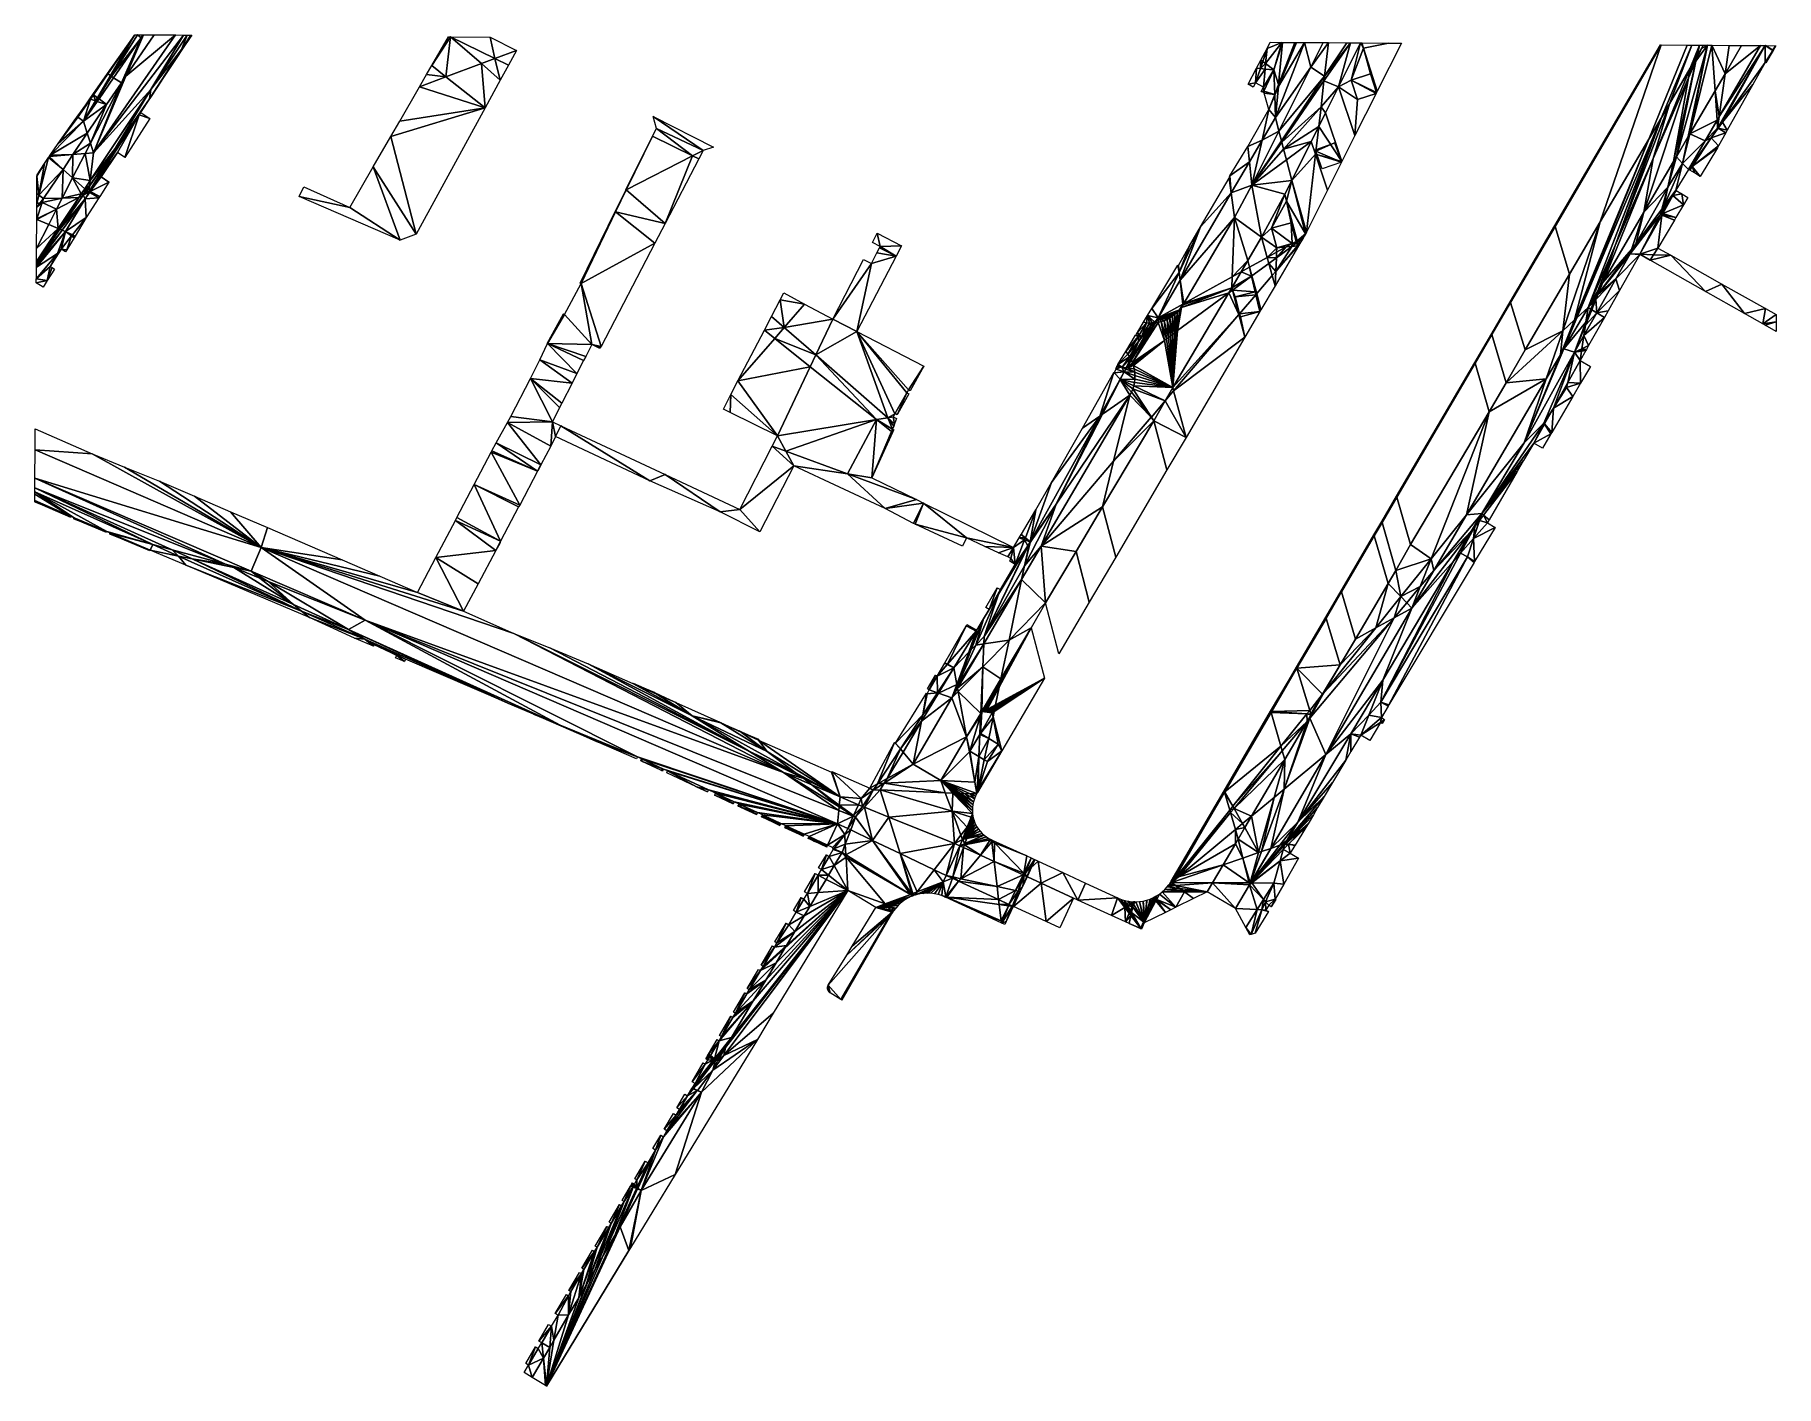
# Model space of a CAD drawing. Header units: metres. Extents: x 121627 to 121814, y 487073 to 487218.
import ezdxf

# ---------------------------------------------------------------- set-up
doc = ezdxf.new("R2010")
doc.units = ezdxf.units.M
doc.header["$MEASUREMENT"] = 0
for name, color, linetype, lineweight in [('BGT_OWGL_berm', 84, 'Continuous', 0), ('BGT_WGL_fietspad', 11, 'Continuous', 0), ('BGT_WGL_parkeervlak', 12, 'Continuous', 0), ('BGT_WGL_rijbaan_lokale_weg', 14, 'Continuous', 0), ('BGT_WGL_voetpad', 253, 'Continuous', 0)]:
    doc.layers.add(name, color=color, linetype=linetype, lineweight=lineweight)

msp = doc.modelspace()

# ---------------------------------------------------------------- meshes
at = {"layer": 'BGT_OWGL_berm', "linetype": 'Continuous', "lineweight": 0}
mesh = msp.add_polyface(dxfattribs=at)
corners = [(121636.536166, 487213.7051, 0.545684), (121638.421875, 487218.15625, 0.500313), (121639.56456, 487218.15625, 0.539314), (121636.051, 487212.992, 0.540253), (121638.190516, 487217.822283, 0.497482), (121638.338442, 487218.15625, 0.494475), (121634.569, 487213.983, 0.381336), (121637.244618, 487217.80874, 0.45297), (121634.593722, 487213.966469, 0.438805), (121635.226314, 487213.54346, 0.461215), (121637.466331, 487218.125758, 0.454144), (121634.888446, 487213.769389, 0.438839), (121634.996058, 487213.69743, 0.438942), (121637.773438, 487218.15625, 0.454935), (121637.487657, 487218.15625, 0.454258)]
mesh.append_faces([[corners[k] for k in face] for face in [(6, 7, 8)]])
mesh.append_faces([[corners[k] for k in face] for face in [(0, 1, 2), (13, 10, 14)]], dxfattribs={"vtx0": -1})
mesh.append_faces([[corners[k] for k in face] for face in [(12, 4, 9), (11, 10, 12)]], dxfattribs={"vtx0": -1, "vtx1": -1})
mesh.append_faces([[corners[k] for k in face] for face in [(4, 1, 0), (13, 4, 12), (12, 10, 13)]], dxfattribs={"vtx0": -1, "vtx1": -1, "vtx2": -1})
mesh.append_faces([[corners[k] for k in face] for face in [(4, 13, 5)]], dxfattribs={"vtx0": -1, "vtx2": -1})
mesh.append_faces([[corners[k] for k in face] for face in [(0, 3, 4), (5, 1, 4), (3, 9, 4), (7, 10, 11)]], dxfattribs={"vtx1": -1, "vtx2": -1})
mesh.append_faces([[corners[k] for k in face] for face in [(11, 8, 7)]], dxfattribs={"vtx2": -1})
mesh = msp.add_polyface(dxfattribs=at)
corners = [(121769.256847, 487217.285218, 0.964643), (121769.399868, 487217.284085, 0.964216), (121769.589, 487216.709, 0.955932), (121768.25, 487213.296, 0.913866), (121766.881, 487212.548, 0.907746), (121768.927, 487211.206, 0.883792), (121768.659, 487207.317, 0.832234), (121770.34, 487213.973, 0.916953), (121771.052, 487212.08, 0.889429), (121770.992, 487211.961, 0.888), (121770.94, 487211.858, 0.886764)]
mesh.append_faces([[corners[k] for k in face] for face in [(2, 0, 1), (6, 5, 10)]], dxfattribs={"vtx0": -1})
mesh.append_faces([[corners[k] for k in face] for face in [(0, 3, 4), (3, 2, 7)]], dxfattribs={"vtx0": -1, "vtx1": -1})
mesh.append_faces([[corners[k] for k in face] for face in [(0, 2, 3)]], dxfattribs={"vtx0": -1, "vtx1": -1, "vtx2": -1})
mesh.append_faces([[corners[k] for k in face] for face in [(4, 3, 5), (5, 6, 4), (7, 2, 8)]], dxfattribs={"vtx0": -1, "vtx2": -1})
mesh.append_faces([[corners[k] for k in face] for face in [(8, 9, 7)]], dxfattribs={"vtx2": -1})
mesh = msp.add_polyface(dxfattribs=at)
corners = [(121633.041048, 487211.715986, 0.430508), (121633.003, 487211.744, 0.339245), (121634.569, 487213.983, 0.381336), (121634.593722, 487213.966469, 0.438805), (121634.459, 487210.672, 0.521644), (121633.64981, 487211.267777, 0.441926), (121635.226314, 487213.54346, 0.461215), (121636.051, 487212.992, 0.540253), (121634.888446, 487213.769389, 0.438839), (121633.481462, 487211.391726, 0.430486), (121633.5352, 487211.35216, 0.430529), (121634.996058, 487213.69743, 0.438942)]
mesh.append_faces([[corners[k] for k in face] for face in [(0, 1, 2, 3)]])
mesh.append_faces([[corners[k] for k in face] for face in [(8, 9, 0, 3)]], dxfattribs={"vtx0": -1})
mesh.append_faces([[corners[k] for k in face] for face in [(6, 5, 10, 11), (11, 10, 9, 8)]], dxfattribs={"vtx0": -1, "vtx2": -1})
mesh.append_faces([[corners[k] for k in face] for face in [(4, 5, 6, 7)]], dxfattribs={"vtx1": -1})
mesh = msp.add_polyface(dxfattribs=at)
corners = [(121770.34, 487213.973, 0.916953), (121770.992, 487211.961, 0.888), (121770.94, 487211.858, 0.886764), (121768.927, 487211.206, 0.883792), (121768.25, 487213.296, 0.913866)]
mesh.append_faces([[corners[k] for k in face] for face in [(4, 2, 3), (1, 4, 0)]], dxfattribs={"vtx0": -1})
mesh.append_faces([[corners[k] for k in face] for face in [(4, 1, 2)]], dxfattribs={"vtx0": -1, "vtx2": -1})
mesh = msp.add_polyface(dxfattribs=at)
corners = [(121633.041048, 487211.715986, 0.430508), (121632.719116, 487211.249369, 0.428788), (121632.669, 487211.266, 0.330773), (121633.003, 487211.744, 0.339245), (121633.64981, 487211.267777, 0.441926), (121634.459, 487210.672, 0.521644), (121633.465478, 487211.001694, 0.43967), (121633.481462, 487211.391726, 0.430486), (121633.28592, 487211.061279, 0.429325), (121633.5352, 487211.35216, 0.430529), (121633.342347, 487211.042554, 0.429419), (121627.197555, 487200.91522, 0.695547), (121628.205477, 487204.94691, 0.47011), (121628.264218, 487205.035997, 0.466239), (121629.784795, 487203.685592, 0.598342), (121627.701, 487200.571, 0.732749), (121626.97437, 487201.067818, 0.674076), (121626.984375, 487202.96875, 0.54475), (121627.78122, 487204.303466, 0.493049), (121630.992884, 487208.896122, 0.307961), (121631.382813, 487209.3125, 0.421648), (121629.275449, 487206.467821, 0.449759), (121632.228885, 487210.643716, 0.311307), (121626.98556, 487203.096738, 0.418433), (121631.992188, 487208.875, 0.421644), (121628.401306, 487205.231861, 0.461781), (121632.392263, 487207.582904, 0.500543), (121630.853953, 487205.283633, 0.554001), (121628.284518, 487205.066733, 0.465376), (121628.284, 487205.066, 0.465396)]
mesh.append_faces([[corners[k] for k in face] for face in [(18, 17, 23)]])
mesh.append_faces([[corners[k] for k in face] for face in [(11, 14, 15), (17, 11, 16), (19, 20, 21), (28, 13, 29)]], dxfattribs={"vtx0": -1})
mesh.append_faces([[corners[k] for k in face] for face in [(18, 11, 17), (22, 20, 19), (25, 27, 28), (14, 28, 27)]], dxfattribs={"vtx0": -1, "vtx1": -1})
mesh.append_faces([[corners[k] for k in face] for face in [(6, 10, 9), (10, 8, 7), (14, 11, 12), (26, 25, 24), (24, 6, 5), (1, 8, 24), (10, 6, 24), (10, 24, 8), (13, 28, 14)]], dxfattribs={"vtx0": -1, "vtx1": -1, "vtx2": -1})
mesh.append_faces([[corners[k] for k in face] for face in [(1, 2, 3), (8, 1, 0), (14, 12, 13), (11, 18, 12), (24, 25, 21), (25, 26, 27), (24, 20, 1)]], dxfattribs={"vtx0": -1, "vtx2": -1})
mesh.append_faces([[corners[k] for k in face] for face in [(4, 5, 6), (0, 7, 8), (9, 4, 6), (7, 9, 10), (1, 20, 22), (22, 2, 1), (21, 20, 24), (5, 26, 24)]], dxfattribs={"vtx1": -1, "vtx2": -1})
mesh.append_faces([[corners[k] for k in face] for face in [(3, 0, 1)]], dxfattribs={"vtx2": -1})
mesh = msp.add_polyface(dxfattribs=at)
corners = [(121763.957, 487206.692, 0.837496), (121764.76543, 487208.298885, 0.856667), (121764.418262, 487205.310321, 0.817454), (121765.497, 487209.753, 0.874125), (121767.268, 487204.547, 0.79897), (121767.218, 487204.447, 0.797769), (121765.709, 487201.444, 0.761709)]
mesh.append_faces([[corners[k] for k in face] for face in [(2, 5, 6), (4, 1, 3)]], dxfattribs={"vtx0": -1})
mesh.append_faces([[corners[k] for k in face] for face in [(4, 2, 1)]], dxfattribs={"vtx0": -1, "vtx1": -1, "vtx2": -1})
mesh.append_faces([[corners[k] for k in face] for face in [(2, 4, 5)]], dxfattribs={"vtx0": -1, "vtx2": -1})
mesh.append_faces([[corners[k] for k in face] for face in [(0, 1, 2)]], dxfattribs={"vtx1": -1})
mesh = msp.add_polyface(dxfattribs=at)
corners = [(121764.458869, 487205.659884, 0.82204), (121764.408, 487205.806, 0.824166), (121764.478702, 487205.830614, 0.82428), (121766.479, 487206.527, 0.827886), (121767.218, 487204.447, 0.797769), (121765.129, 487203.735, 0.794208)]
mesh.append_faces([[corners[k] for k in face] for face in [(4, 0, 3), (3, 0, 2)]], dxfattribs={"vtx0": -1, "vtx1": -1})
mesh.append_faces([[corners[k] for k in face] for face in [(5, 0, 4)]], dxfattribs={"vtx1": -1})
mesh.append_faces([[corners[k] for k in face] for face in [(0, 1, 2)]], dxfattribs={"vtx2": -1})
mesh = msp.add_polyface(dxfattribs=at)
corners = [(121764.408, 487205.806, 0.824166), (121764.478702, 487205.830614, 0.82428), (121764.458869, 487205.659884, 0.82204), (121766.479, 487206.527, 0.827886), (121767.218, 487204.447, 0.797769), (121765.129, 487203.735, 0.794208)]
mesh.append_faces([[corners[k] for k in face] for face in [(4, 2, 3), (3, 2, 1)]], dxfattribs={"vtx0": -1, "vtx1": -1})
mesh.append_faces([[corners[k] for k in face] for face in [(0, 1, 2), (5, 2, 4)]], dxfattribs={"vtx1": -1})
mesh = msp.add_polyface(dxfattribs=at)
corners = [(121627.322167, 487200.077001, 0.752595), (121626.96875, 487200, 0.746723), (121627.197555, 487200.91522, 0.695547), (121627.701, 487200.571, 0.732749), (121626.97437, 487201.067818, 0.674076), (121626.965219, 487199.611541, 0.766922)]
mesh.append_faces([[corners[k] for k in face] for face in [(2, 1, 4)]], dxfattribs={"vtx0": -1})
mesh.append_faces([[corners[k] for k in face] for face in [(0, 1, 2, 3)]], dxfattribs={"vtx0": -1, "vtx1": -1})
mesh.append_faces([[corners[k] for k in face] for face in [(5, 1, 0)]], dxfattribs={"vtx1": -1})
mesh = msp.add_polyface(dxfattribs=at)
corners = [(121761.139, 487201.008, 0.787525), (121759.694, 487197.364, 0.781657), (121758.6, 487196.401, 0.793883), (121760.261, 487195.262, 0.751177), (121759.762539, 487192.271384, 0.732762), (121759.395444, 487193.575392, 0.756768), (121760.211523, 487194.177994, 0.745656), (121760.144949, 487192.71942, 0.729555), (121760.074, 487191.165, 0.800661), (121759.215697, 487194.213897, 0.761671), (121760.239039, 487194.780856, 0.747136), (121761.874645, 487195.406063, 0.72301), (121762.484538, 487195.460513, 0.709928), (121762.602, 487195.471, 0.715036), (121761.270096, 487195.35209, 0.732492), (121762.575999, 487195.56767, 0.709161), (121762.5719, 487195.562868, 0.709196), (121762.477439, 487195.851174, 0.714803), (121762.49605, 487195.864916, 0.714549), (121762.430348, 487195.994902, 0.716012), (121762.457102, 487196.009724, 0.715632), (121761.796, 487197.931, 0.746255), (121761.315, 487200.256, 0.77714), (121762.554376, 487195.542337, 0.709343), (121762.390871, 487195.787251, 0.715981), (121762.363, 487195.829, 0.716559), (121762.332824, 487195.940871, 0.717397), (121761.910674, 487195.706988, 0.723393)]
mesh.append_faces([[corners[k] for k in face] for face in [(0, 1, 2), (4, 7, 8), (13, 16, 15), (1, 22, 21), (27, 14, 3), (22, 1, 0)]], dxfattribs={"vtx0": -1, "vtx1": -1})
mesh.append_faces([[corners[k] for k in face] for face in [(5, 6, 7), (9, 10, 6), (3, 10, 9), (11, 12, 7), (7, 6, 11), (7, 12, 13), (14, 11, 6), (6, 10, 14), (14, 10, 3), (15, 16, 17), (18, 17, 19), (20, 19, 21), (16, 23, 24), (24, 17, 16), (13, 23, 16), (17, 26, 19), (25, 17, 24), (12, 11, 24), (24, 23, 12), (13, 12, 23), (27, 11, 14), (11, 27, 24)]], dxfattribs={"vtx0": -1, "vtx1": -1, "vtx2": -1})
mesh.append_faces([[corners[k] for k in face] for face in [(2, 1, 3), (7, 4, 5), (6, 5, 9), (17, 18, 15), (19, 20, 18), (21, 22, 20), (17, 25, 26), (24, 27, 25)]], dxfattribs={"vtx0": -1, "vtx2": -1})
mesh.append_faces([[corners[k] for k in face] for face in [(9, 2, 3), (13, 8, 7), (26, 21, 19)]], dxfattribs={"vtx1": -1, "vtx2": -1})
mesh = msp.add_polyface(dxfattribs=at)
corners = [(121762.332824, 487195.940871, 0.717397), (121762.363, 487195.829, 0.716559), (121761.910674, 487195.706988, 0.723393), (121760.261, 487195.262, 0.751177), (121759.694, 487197.364, 0.781657), (121761.796, 487197.931, 0.746255)]
mesh.append_faces([[corners[k] for k in face] for face in [(4, 2, 3)]], dxfattribs={"vtx0": -1})
mesh.append_faces([[corners[k] for k in face] for face in [(5, 2, 4)]], dxfattribs={"vtx0": -1, "vtx1": -1})
mesh.append_faces([[corners[k] for k in face] for face in [(2, 5, 0)]], dxfattribs={"vtx0": -1, "vtx2": -1})
mesh.append_faces([[corners[k] for k in face] for face in [(0, 1, 2)]], dxfattribs={"vtx2": -1})
mesh = msp.add_polyface(dxfattribs=at)
corners = [(121757.919, 487190.521, 0.753169), (121755.791, 487189.969, 0.794445), (121755.514405, 487190.709586, 0.809613), (121757.535969, 487192.202333, 0.782087), (121757.317311, 487193.162139, 0.788635), (121755.422, 487190.957, 0.811876), (121756.441456, 487192.676891, 0.801075), (121757.154, 487193.879, 0.798448), (121758.098684, 487190.32199, 0.74672), (121758.000501, 487190.206958, 0.747544), (121757.919, 487190.521, 0.753169), (121757.588913, 487192.241427, 0.781366), (121758.464, 487188.421, 0.855272), (121758.56, 487188.585, 0.851997), (121757.340914, 487193.175215, 0.7883), (121756.839, 487185.653, 0.910316), (121756.343, 487187.841, 0.781768), (121758.443, 487188.386, 0.855946), (121755.492433, 487190.693362, 0.809912), (121756.258649, 487188.166181, 0.762156), (121756.189295, 487188.084925, 0.762737)]
mesh.append_faces([[corners[k] for k in face] for face in [(15, 16, 17)]], dxfattribs={"vtx0": -1})
mesh.append_faces([[corners[k] for k in face] for face in [(6, 3, 5), (10, 8, 9), (8, 10, 11), (14, 4, 7), (18, 1, 20)]], dxfattribs={"vtx0": -1, "vtx1": -1})
mesh.append_faces([[corners[k] for k in face] for face in [(2, 3, 0), (5, 3, 2), (3, 6, 4), (11, 10, 3), (11, 3, 4), (1, 18, 2)]], dxfattribs={"vtx0": -1, "vtx1": -1, "vtx2": -1})
mesh.append_faces([[corners[k] for k in face] for face in [(4, 6, 7), (9, 8, 13), (4, 14, 11), (20, 1, 19), (20, 19, 16), (16, 15, 20), (2, 18, 5)]], dxfattribs={"vtx0": -1, "vtx2": -1})
mesh.append_faces([[corners[k] for k in face] for face in [(0, 1, 2)]], dxfattribs={"vtx1": -1, "vtx2": -1})
mesh.append_faces([[corners[k] for k in face] for face in [(13, 12, 9)]], dxfattribs={"vtx2": -1})
mesh = msp.add_polyface(dxfattribs=at)
corners = [(121758.000501, 487190.206958, 0.747544), (121756.258649, 487188.166181, 0.762156), (121755.791, 487189.969, 0.794445), (121757.919, 487190.521, 0.753169), (121758.443, 487188.386, 0.855946), (121756.343, 487187.841, 0.781768), (121758.464, 487188.421, 0.855272)]
mesh.append_faces([[corners[k] for k in face] for face in [(1, 4, 5)]], dxfattribs={"vtx0": -1})
mesh.append_faces([[corners[k] for k in face] for face in [(0, 4, 1)]], dxfattribs={"vtx0": -1, "vtx1": -1, "vtx2": -1})
mesh.append_faces([[corners[k] for k in face] for face in [(0, 1, 2)]], dxfattribs={"vtx0": -1, "vtx2": -1})
mesh.append_faces([[corners[k] for k in face] for face in [(6, 4, 0)]], dxfattribs={"vtx1": -1})
mesh.append_faces([[corners[k] for k in face] for face in [(2, 3, 0)]], dxfattribs={"vtx2": -1})
mesh = msp.add_polyface(dxfattribs=at)
corners = [(121783.389182, 487185.933423, 1.534332), (121783.36, 487186.033, 1.281856), (121785.361, 487189.453, 1.27358), (121785.389861, 487189.358915, 1.515851), (121784.917, 487180.72, 1.281297), (121786.95, 487184.273, 1.264719)]
mesh.append_faces([[corners[k] for k in face] for face in [(0, 1, 2, 3), (4, 0, 3, 5)]])
mesh = msp.add_polyface(dxfattribs=at)
corners = [(121749.167877, 487179.858542, 0.821638), (121748.266769, 487178.802791, 0.829197), (121749.071, 487180.222, 0.828206), (121750.501, 487174.857, 1.125005), (121748.451, 487171.365, 1.194449), (121747.044, 487176.645, 0.874208)]
mesh.append_faces([[corners[k] for k in face] for face in [(0, 1, 2), (5, 3, 4)]], dxfattribs={"vtx0": -1})
mesh.append_faces([[corners[k] for k in face] for face in [(1, 3, 5)]], dxfattribs={"vtx0": -1, "vtx1": -1})
mesh.append_faces([[corners[k] for k in face] for face in [(0, 3, 1)]], dxfattribs={"vtx1": -1, "vtx2": -1})
mesh = msp.add_polyface(dxfattribs=at)
corners = [(121740.096, 487157.132, 1.477521), (121738.705, 487162.588, 1.14961), (121741.512, 487167.391, 1.053492), (121742.941, 487161.978, 1.381157)]
mesh.append_faces([[corners[k] for k in face] for face in [(0, 1, 2, 3)]])
mesh = msp.add_polyface(dxfattribs=at)
corners = [(121770.73156, 487164.261499, 1.651256), (121770.696, 487164.381, 1.346707), (121771.539, 487165.822, 1.342899), (121771.573137, 487165.702417, 1.643482), (121772.249, 487159.162, 1.402336), (121773.04, 487160.564, 1.396484)]
mesh.append_faces([[corners[k] for k in face] for face in [(0, 1, 2, 3), (4, 0, 3, 5)]])
mesh = msp.add_polyface(dxfattribs=at)
corners = [(121765.552876, 487155.394743, 1.699094), (121765.514, 487155.522, 1.371871), (121767.178, 487158.368, 1.361639), (121767.215364, 487158.241196, 1.683737), (121767.072, 487150.422, 1.453938), (121768.707, 487153.179, 1.437541)]
mesh.append_faces([[corners[k] for k in face] for face in [(0, 1, 2, 3), (4, 0, 3, 5)]])
mesh = msp.add_polyface(dxfattribs=at)
corners = [(121761.582251, 487148.800365, 1.39101), (121759.620883, 487145.410462, 1.462738), (121759.6, 487145.412, 1.390398), (121762.38, 487150.164, 1.387432), (121762.420296, 487150.031252, 1.728031), (121759.717347, 487145.40336, 1.753), (121763.795393, 487145.501205, 1.50524), (121763.919, 487145.094, 1.478769), (121763.494133, 487145.125282, 1.512292), (121759.607344, 487145.387063, 1.463233), (121759.641027, 487145.272687, 1.753705), (121763.936, 487145.039, 1.475171), (121763.518423, 487144.325912, 1.476881), (121760.854162, 487141.15328, 1.545624), (121760.708205, 487141.648903, 1.577503), (121761.124, 487140.237, 1.484487)]
mesh.append_faces([[corners[k] for k in face] for face in [(4, 0, 3)]], dxfattribs={"vtx0": -1})
mesh.append_faces([[corners[k] for k in face] for face in [(0, 1, 2), (14, 12, 13), (12, 8, 11), (11, 8, 7)]], dxfattribs={"vtx0": -1, "vtx1": -1})
mesh.append_faces([[corners[k] for k in face] for face in [(0, 5, 1), (6, 8, 5), (9, 1, 5), (8, 12, 14)]], dxfattribs={"vtx0": -1, "vtx1": -1, "vtx2": -1})
mesh.append_faces([[corners[k] for k in face] for face in [(0, 4, 5), (1, 9, 2), (8, 14, 10)]], dxfattribs={"vtx0": -1, "vtx2": -1})
mesh.append_faces([[corners[k] for k in face] for face in [(15, 13, 12)]], dxfattribs={"vtx1": -1})
mesh.append_faces([[corners[k] for k in face] for face in [(6, 7, 8), (10, 5, 8)]], dxfattribs={"vtx1": -1, "vtx2": -1})
mesh.append_faces([[corners[k] for k in face] for face in [(5, 4, 6), (5, 10, 9)]], dxfattribs={"vtx2": -1})
mesh = msp.add_polyface(dxfattribs=at)
corners = [(121729.290322, 487142.485878, 1.663347), (121730.292, 487141.878, 1.74032), (121729.155, 487139.996, 1.77621), (121728.818309, 487140.199268, 1.750388), (121728.332486, 487142.918925, 1.54052), (121728.397, 487143.028, 1.540633), (121728.230152, 487140.554352, 1.669703), (121727.275, 487141.131, 1.637764)]
mesh.append_faces([[corners[k] for k in face] for face in [(0, 4, 5)]], dxfattribs={"vtx0": -1})
mesh.append_faces([[corners[k] for k in face] for face in [(6, 0, 3)]], dxfattribs={"vtx0": -1, "vtx1": -1})
mesh.append_faces([[corners[k] for k in face] for face in [(4, 0, 6)]], dxfattribs={"vtx0": -1, "vtx1": -1, "vtx2": -1})
mesh.append_faces([[corners[k] for k in face] for face in [(3, 0, 1)]], dxfattribs={"vtx0": -1, "vtx2": -1})
mesh.append_faces([[corners[k] for k in face] for face in [(7, 4, 6)]], dxfattribs={"vtx1": -1})
mesh.append_faces([[corners[k] for k in face] for face in [(1, 2, 3)]], dxfattribs={"vtx2": -1})
at = {"layer": 'BGT_WGL_fietspad', "linetype": 'Continuous', "lineweight": 0}
mesh = msp.add_polyface(dxfattribs=at)
corners = [(121626.76516, 487170.493739, 1.868222), (121626.786178, 487173.515518, 1.763725), (121651.088, 487163.02, 1.652537), (121650.013, 487160.466, 1.761424), (121713.025, 487133.319, 1.447108), (121662.24701, 487155.195311, 1.705003), (121713.172623, 487134.758325, 1.418377), (121713.231368, 487135.331088, 1.399768), (121710.293491, 487137.509495, 1.385671), (121713.321, 487136.205, 1.387932), (121713.210601, 487135.128611, 1.404883), (121707.225048, 487138.831628, 1.393759), (121714.132, 487132.813, 1.442027), (121714.729871, 487134.133385, 1.409612), (121714.75922, 487134.198201, 1.4071), (121715.288, 487135.366, 1.389289), (121714.749437, 487134.176596, 1.407743), (121714.984375, 487134.03125, 1.40818), (121714.460273, 487132.656187, 1.440646), (121715.741143, 487135.182075, 1.389479), (121716.81271, 487131.53245, 1.549945), (121715.946723, 487135.098633, 1.457949), (121718.549902, 487134.042039, 1.633707), (121719.780523, 487130.114753, 1.752545), (121726.289707, 487127.410278, 1.911174), (121725.437171, 487127.59578, 1.910488), (121726.5869, 487130.758992, 1.91384), (121728.397321, 487129.927428, 1.914988), (121725.610029, 487131.176432, 1.90902), (121723.440187, 487128.366565, 1.900687), (121732.942756, 487126.612848, -0.398777), (121733.399915, 487127.629632, -0.398772), (121733.41, 487127.625, -0.398772), (121732.173741, 487126.12998, 1.767603), (121732.979225, 487127.822864, 1.84426), (121733.113696, 487127.761099, 1.349146), (121732.454818, 487126.068821, 0.832902), (121732.67, 487126.022, -0.362825), (121730.184356, 487126.562847, 1.749056), (121729.862765, 487129.254319, 1.843089), (121724.733, 487127.749, 1.907107), (121726.195, 487130.939, 1.911899), (121726.061469, 487127.13769, 1.910761), (121725.383982, 487127.449443, 1.910332), (121731.836343, 487124.480318, 0.348314), (121731.469205, 487124.649261, 1.700554), (121731.937, 487124.434, -0.266583), (121730.35155, 487125.163562, 1.700169)]
mesh.append_faces([[corners[k] for k in face] for face in [(30, 31, 32)]])
mesh.append_faces([[corners[k] for k in face] for face in [(11, 5, 2), (22, 20, 21), (18, 17, 20), (41, 40, 28), (40, 25, 43)]], dxfattribs={"vtx0": -1, "vtx1": -1})
mesh.append_faces([[corners[k] for k in face] for face in [(8, 7, 10), (5, 11, 6), (6, 11, 10), (4, 6, 13), (15, 14, 7), (14, 16, 10), (10, 7, 14), (16, 13, 6), (6, 10, 16), (12, 13, 17), (19, 17, 14), (14, 17, 16), (16, 17, 13), (21, 20, 17), (24, 25, 26), (35, 36, 33), (35, 30, 36), (39, 38, 24), (40, 41, 25), (25, 24, 42), (44, 36, 37), (42, 24, 38), (47, 38, 33)]], dxfattribs={"vtx0": -1, "vtx1": -1, "vtx2": -1})
mesh.append_faces([[corners[k] for k in face] for face in [(2, 3, 0), (7, 8, 9), (10, 11, 8), (2, 5, 3), (13, 12, 4), (7, 9, 15), (17, 18, 12), (14, 15, 19), (23, 22, 28), (28, 29, 23), (36, 30, 37), (24, 27, 39), (38, 39, 34), (28, 40, 29), (25, 41, 26), (36, 44, 45), (38, 47, 42)]], dxfattribs={"vtx0": -1, "vtx2": -1})
mesh.append_faces([[corners[k] for k in face] for face in [(31, 30, 35)]], dxfattribs={"vtx1": -1})
mesh.append_faces([[corners[k] for k in face] for face in [(4, 5, 6), (23, 20, 22), (26, 27, 24), (19, 21, 17), (34, 33, 38), (42, 43, 25), (45, 33, 36)]], dxfattribs={"vtx1": -1, "vtx2": -1})
mesh.append_faces([[corners[k] for k in face] for face in [(0, 1, 2), (33, 34, 35), (37, 46, 44), (33, 45, 47)]], dxfattribs={"vtx2": -1})
at = {"layer": 'BGT_WGL_parkeervlak', "linetype": 'Continuous', "lineweight": 0}
mesh = msp.add_polyface(dxfattribs=at)
corners = [(121769.589, 487216.709, 0.955932), (121769.399868, 487217.284085, 0.964216), (121772.276683, 487217.261299, 0.955619), (121773.648972, 487217.250429, 0.951518), (121771.052, 487212.08, 0.889429)]
mesh.append_faces([[corners[k] for k in face] for face in [(0, 1, 2), (3, 4, 0, 2)]], dxfattribs={"vtx2": -1})
mesh = msp.add_polyface(dxfattribs=at)
corners = [(121766.881, 487212.548, 0.907746), (121768.659, 487207.317, 0.832234), (121767.268, 487204.547, 0.79897), (121765.497, 487209.753, 0.874125)]
mesh.append_faces([[corners[k] for k in face] for face in [(0, 1, 2, 3)]])
mesh = msp.add_polyface(dxfattribs=at)
corners = [(121762.575999, 487195.56767, 0.709161), (121762.49605, 487195.864916, 0.714549), (121763.091357, 487196.304498, 0.706443), (121762.841135, 487195.878307, 0.706937), (121762.602, 487195.471, 0.715036), (121762.457102, 487196.009724, 0.715632), (121763.140626, 487196.388415, 0.705924), (121761.315, 487200.256, 0.77714), (121761.139, 487201.008, 0.787525), (121761.865548, 487202.473472, 0.787071), (121763.345076, 487196.738105, 0.705214), (121763.34, 487196.728, 0.705219), (121763.445747, 487196.938513, 0.707606), (121763.957, 487206.692, 0.837496), (121764.418262, 487205.310321, 0.817454), (121765.709, 487201.444, 0.761709)]
mesh.append_faces([[corners[k] for k in face] for face in [(0, 3, 4), (9, 7, 8), (14, 9, 13), (12, 14, 15)]], dxfattribs={"vtx0": -1})
mesh.append_faces([[corners[k] for k in face] for face in [(7, 10, 5)]], dxfattribs={"vtx0": -1, "vtx1": -1})
mesh.append_faces([[corners[k] for k in face] for face in [(10, 7, 9), (12, 9, 14)]], dxfattribs={"vtx0": -1, "vtx1": -1, "vtx2": -1})
mesh.append_faces([[corners[k] for k in face] for face in [(1, 2, 3), (3, 0, 1), (5, 6, 2), (2, 1, 5), (5, 10, 11), (5, 11, 6), (9, 12, 10)]], dxfattribs={"vtx0": -1, "vtx2": -1})
mesh = msp.add_polyface(dxfattribs=at)
corners = [(121790.178367, 487197.557622, 1.471617), (121785.389861, 487189.358915, 1.515851), (121785.361, 487189.453, 1.27358), (121790.152, 487197.645, 1.247877), (121791.726, 487192.429, 1.219951), (121786.95, 487184.273, 1.264719)]
mesh.append_faces([[corners[k] for k in face] for face in [(0, 1, 2, 3), (4, 5, 1, 0)]])
mesh = msp.add_polyface(dxfattribs=at)
corners = [(121759.762539, 487192.271384, 0.732762), (121758.098684, 487190.32199, 0.74672), (121757.588913, 487192.241427, 0.781366), (121759.395444, 487193.575392, 0.756768), (121758.56, 487188.585, 0.851997), (121760.074, 487191.165, 0.800661), (121757.340914, 487193.175215, 0.7883), (121759.215697, 487194.213897, 0.761671), (121757.154, 487193.879, 0.798448), (121758.6, 487196.401, 0.793883)]
mesh.append_faces([[corners[k] for k in face] for face in [(0, 1, 2, 3), (3, 2, 6, 7)]], dxfattribs={"vtx0": -1, "vtx2": -1})
mesh.append_faces([[corners[k] for k in face] for face in [(4, 1, 0, 5)]], dxfattribs={"vtx1": -1})
mesh.append_faces([[corners[k] for k in face] for face in [(6, 8, 9, 7)]], dxfattribs={"vtx3": -1})
mesh = msp.add_polyface(dxfattribs=at)
corners = [(121749.167877, 487179.858542, 0.821638), (121749.071, 487180.222, 0.828206), (121755.090394, 487190.396492, 0.815386), (121755.492433, 487190.693362, 0.809912), (121756.189295, 487188.084925, 0.762737), (121750.501, 487174.857, 1.125005), (121756.839, 487185.653, 0.910316), (121755.422, 487190.957, 0.811876)]
mesh.append_faces([[corners[k] for k in face] for face in [(4, 2, 3), (1, 4, 0)]], dxfattribs={"vtx0": -1, "vtx1": -1})
mesh.append_faces([[corners[k] for k in face] for face in [(4, 1, 2), (0, 4, 6)]], dxfattribs={"vtx0": -1, "vtx2": -1})
mesh.append_faces([[corners[k] for k in face] for face in [(6, 5, 0), (2, 7, 3)]], dxfattribs={"vtx2": -1})
mesh = msp.add_polyface(dxfattribs=at)
corners = [(121781.577764, 487182.831979, 1.551065), (121781.548, 487182.934, 1.292778), (121783.36, 487186.033, 1.281856), (121783.389182, 487185.933423, 1.534332), (121783.103, 487177.604, 1.297744), (121784.917, 487180.72, 1.281297)]
mesh.append_faces([[corners[k] for k in face] for face in [(0, 1, 2, 3), (4, 0, 3, 5)]])
mesh = msp.add_polyface(dxfattribs=at)
corners = [(121747.044, 487176.645, 0.874208), (121748.451, 487171.365, 1.194449), (121742.941, 487161.978, 1.381157), (121741.512, 487167.391, 1.053492)]
mesh.append_faces([[corners[k] for k in face] for face in [(0, 1, 2, 3)]])
mesh = msp.add_polyface(dxfattribs=at)
corners = [(121771.573137, 487165.702417, 1.643482), (121771.539, 487165.822, 1.342899), (121773.134, 487168.55, 1.333069), (121773.167587, 487168.432377, 1.628754), (121773.04, 487160.564, 1.396484), (121774.622, 487163.339, 1.383895)]
mesh.append_faces([[corners[k] for k in face] for face in [(0, 1, 2, 3), (4, 0, 3, 5)]])
mesh = msp.add_polyface(dxfattribs=at)
corners = [(121770.73156, 487164.261499, 1.651256), (121767.215364, 487158.241196, 1.683737), (121767.178, 487158.368, 1.361639), (121770.696, 487164.381, 1.346707), (121772.249, 487159.162, 1.402336), (121768.707, 487153.179, 1.437541)]
mesh.append_faces([[corners[k] for k in face] for face in [(0, 1, 2, 3), (4, 5, 1, 0)]])
mesh = msp.add_polyface(dxfattribs=at)
corners = [(121735.413, 487157.063, 1.257166), (121738.705, 487162.588, 1.14961), (121740.096, 487157.132, 1.477521), (121736.832, 487151.572, 1.588092)]
mesh.append_faces([[corners[k] for k in face] for face in [(0, 1, 2, 3)]])
mesh = msp.add_polyface(dxfattribs=at)
corners = [(121730.565949, 487148.665495, 1.428116), (121730.577826, 487148.723033, 1.425926), (121733.855, 487154.386, 1.31105), (121728.822811, 487145.63373, 1.430063), (121728.776484, 487145.610308, 1.426741), (121733.855, 487154.386, 1.31105), (121730.587873, 487148.771701, 1.424073), (121730.596109, 487148.811599, 1.422555), (121728.732304, 487145.583054, 1.423864), (121728.690585, 487145.552162, 1.421451), (121733.855, 487154.386, 1.31105), (121733.855, 487154.386, 1.31105), (121730.602557, 487148.842837, 1.421366), (121728.651628, 487145.517854, 1.41952), (121733.855, 487154.386, 1.31105), (121730.607243, 487148.865536, 1.420502), (121728.61571, 487145.480375, 1.418085), (121733.855, 487154.386, 1.31105), (121730.610191, 487148.879821, 1.419958), (121728.58309, 487145.439994, 1.417156), (121733.855, 487154.386, 1.31105), (121730.61143, 487148.88582, 1.419729), (121728.554, 487145.397, 1.41674), (121730.552225, 487148.599013, 1.430647), (121733.855, 487154.386, 1.31105), (121728.870951, 487145.653152, 1.433805), (121730.536644, 487148.523532, 1.43352), (121733.855, 487154.386, 1.31105), (121728.920562, 487145.668434, 1.437941), (121730.519205, 487148.439048, 1.436736), (121733.855, 487154.386, 1.31105), (121728.971286, 487145.679467, 1.442441), (121730.499914, 487148.345596, 1.440293), (121733.855, 487154.386, 1.31105), (121729.022762, 487145.686173, 1.447272), (121730.478792, 487148.243274, 1.444188), (121729.074621, 487145.688503, 1.452401), (121730.455875, 487148.132256, 1.448414), (121729.12649, 487145.68644, 1.457789), (121730.037578, 487146.105869, 1.52555), (121730.431216, 487148.012799, 1.452961), (121735.296, 487148.955, 1.64015), (121729.23076, 487145.668717, 1.469424), (121729.178, 487145.68, 1.4634), (121733.855, 487154.386, 1.31105), (121730.028659, 487146.06266, 1.527195), (121735.296, 487148.955, 1.64015), (121729.282324, 487145.652841, 1.475597), (121730.018815, 487146.014972, 1.52901), (121735.296, 487148.955, 1.64015), (121729.332294, 487145.632497, 1.481872), (121730.0081, 487145.963066, 1.530986), (121735.296, 487148.955, 1.64015), (121729.380283, 487145.607842, 1.488201), (121729.99658, 487145.907256, 1.53311), (121735.296, 487148.955, 1.64015), (121729.425921, 487145.579065, 1.494534), (121729.984331, 487145.84792, 1.535369), (121729.468854, 487145.54639, 1.500822), (121729.971445, 487145.785494, 1.537745), (121729.508749, 487145.510069, 1.507017), (121729.958023, 487145.720471, 1.54022), (121729.5453, 487145.470383, 1.513072), (121729.944178, 487145.653402, 1.542773), (121735.296, 487148.955, 1.64015), (121729.578223, 487145.42764, 1.518938), (121729.930035, 487145.584889, 1.545381), (121729.607262, 487145.38217, 1.524571), (121729.915727, 487145.515575, 1.54802), (121729.632195, 487145.334323, 1.529927), (121729.901396, 487145.44615, 1.550663), (121729.652827, 487145.284472, 1.534965), (121729.887188, 487145.377321, 1.553283), (121735.296, 487148.955, 1.64015), (121729.669, 487145.233, 1.539645), (121729.773084, 487144.824557, 1.574324), (121730.711, 487141.144, 1.795508)]
mesh.append_faces([[corners[k] for k in face] for face in [(20, 18, 21), (75, 72, 41, 76), (74, 72, 75)]], dxfattribs={"vtx0": -1, "vtx1": -1})
mesh.append_faces([[corners[k] for k in face] for face in [(0, 1, 2), (5, 6, 7), (1, 6, 10), (11, 7, 12), (14, 12, 15), (17, 15, 18), (23, 0, 24), (26, 23, 27), (29, 26, 30), (32, 29, 33), (35, 32, 5), (37, 35, 33), (44, 40, 37), (45, 39, 46), (48, 45, 49), (51, 48, 52), (54, 51, 55), (57, 54, 41), (59, 57, 55), (61, 59, 41), (63, 61, 64), (66, 63, 52), (68, 66, 55), (70, 68, 55), (72, 70, 73)]], dxfattribs={"vtx0": -1, "vtx1": -1, "vtx2": -1})
mesh.append_faces([[corners[k] for k in face] for face in [(39, 40, 5, 41)]], dxfattribs={"vtx0": -1, "vtx1": -1, "vtx3": -1})
mesh.append_faces([[corners[k] for k in face] for face in [(3, 4, 1, 0), (8, 9, 7, 6), (4, 8, 6, 1), (9, 13, 12, 7), (13, 16, 15, 12), (16, 19, 18, 15), (25, 3, 0, 23), (28, 25, 23, 26), (31, 28, 26, 29), (34, 31, 29, 32), (36, 34, 32, 35), (38, 36, 35, 37), (42, 43, 40, 39), (43, 38, 37, 40), (47, 42, 39, 45), (50, 47, 45, 48), (53, 50, 48, 51), (56, 53, 51, 54), (58, 56, 54, 57), (60, 58, 57, 59), (62, 60, 59, 61), (65, 62, 61, 63), (67, 65, 63, 66), (69, 67, 66, 68), (71, 69, 68, 70), (74, 71, 70, 72)]], dxfattribs={"vtx1": -1, "vtx2": -1, "vtx3": -1})
mesh.append_faces([[corners[k] for k in face] for face in [(19, 22, 21, 18)]], dxfattribs={"vtx2": -1, "vtx3": -1})
mesh = msp.add_polyface(dxfattribs=at)
corners = [(121765.552876, 487155.394743, 1.699094), (121762.420296, 487150.031252, 1.728031), (121762.38, 487150.164, 1.387432), (121765.514, 487155.522, 1.371871), (121763.919, 487145.094, 1.478769), (121763.795393, 487145.501205, 1.50524), (121765.189285, 487147.240552, 1.472613), (121767.072, 487150.422, 1.453938)]
mesh.append_faces([[corners[k] for k in face] for face in [(7, 1, 0)]], dxfattribs={"vtx0": -1})
mesh.append_faces([[corners[k] for k in face] for face in [(6, 1, 7), (1, 6, 5)]], dxfattribs={"vtx0": -1, "vtx1": -1})
mesh.append_faces([[corners[k] for k in face] for face in [(4, 5, 6)]], dxfattribs={"vtx1": -1})
mesh.append_faces([[corners[k] for k in face] for face in [(0, 1, 2), (2, 3, 0)]], dxfattribs={"vtx2": -1})
mesh = msp.add_polyface(dxfattribs=at)
corners = [(121759.607344, 487145.387063, 1.463233), (121754.632158, 487136.788271, 1.645177), (121754.595, 487136.854, 1.394079), (121759.6, 487145.412, 1.390398), (121759.641027, 487145.272687, 1.753705), (121754.658468, 487136.74173, 1.799731), (121760.708205, 487141.648903, 1.577503), (121760.854162, 487141.15328, 1.545624), (121755.660704, 487134.968853, 1.679625), (121755.53421, 487135.192611, 1.698611), (121761.124, 487140.237, 1.484487), (121757.538904, 487134.117467, 1.495992), (121756.588305, 487133.328001, 1.535512), (121756.828, 487132.904, 1.511876), (121754.620314, 487136.767801, 1.64561), (121754.638175, 487136.706985, 1.799918), (121755.281302, 487134.517057, 1.689414), (121755.203939, 487134.780488, 1.706342), (121755.8183, 487132.688515, 1.567525), (121756.118, 487131.668, 1.527211)]
mesh.append_faces([[corners[k] for k in face] for face in [(10, 8, 7), (13, 12, 11)]], dxfattribs={"vtx0": -1, "vtx1": -1})
mesh.append_faces([[corners[k] for k in face] for face in [(0, 1, 2), (7, 8, 9), (8, 11, 12), (6, 9, 5), (14, 1, 5), (17, 9, 8), (16, 8, 12), (18, 12, 13)]], dxfattribs={"vtx0": -1, "vtx1": -1, "vtx2": -1})
mesh.append_faces([[corners[k] for k in face] for face in [(1, 0, 4), (9, 6, 7), (8, 10, 11), (1, 14, 2), (8, 16, 17), (12, 18, 16), (9, 17, 15)]], dxfattribs={"vtx0": -1, "vtx2": -1})
mesh.append_faces([[corners[k] for k in face] for face in [(4, 5, 1), (15, 5, 9)]], dxfattribs={"vtx1": -1, "vtx2": -1})
mesh.append_faces([[corners[k] for k in face] for face in [(2, 3, 0), (5, 4, 6), (5, 15, 14), (13, 19, 18)]], dxfattribs={"vtx2": -1})
at = {"layer": 'BGT_WGL_rijbaan_lokale_weg', "linetype": 'Continuous', "lineweight": 0}
mesh = msp.add_polyface(dxfattribs=at)
corners = [(121631.749044, 487201.041517, 0.826145), (121629.706074, 487200.5964, 0.792202), (121630.817765, 487202.768226, 0.688083), (121632.125191, 487201.607118, 0.801668), (121633.046875, 487205.46875, 0.629639), (121641.867188, 487218.15625, 0.617904), (121642.742188, 487218.125, 0.69477), (121639.219893, 487212.275233, 0.744904), (121632.70636, 487202.481008, 0.777283), (121631.495212, 487200.659836, 0.838982), (121629.095216, 487199.403013, 0.837457), (121626.925563, 487193.788576, 1.096055), (121626.934105, 487195.181016, 1.015485), (121628.24792, 487197.747716, 0.904638), (121629.276637, 487197.323823, 0.959095), (121639.56456, 487218.15625, 0.539314), (121636.536166, 487213.7051, 0.545684), (121643.11021, 487218.125, 0.704567), (121632.727709, 487206.499539, 0.566696), (121632.161837, 487205.394039, 0.599112), (121636.051, 487212.992, 0.540253), (121627.551437, 487200.126954, 0.756404), (121627.701, 487200.571, 0.732749), (121629.784795, 487203.685592, 0.598342), (121626.953125, 487198.28125, 0.836096), (121626.953773, 487198.352517, 0.83239), (121630.853953, 487205.283633, 0.554001), (121632.392263, 487207.582904, 0.500543), (121634.459, 487210.672, 0.521644), (121627.322167, 487200.077001, 0.752595), (121626.965219, 487199.611541, 0.766922)]
mesh.append_faces([[corners[k] for k in face] for face in [(7, 6, 17)]], dxfattribs={"vtx0": -1})
mesh.append_faces([[corners[k] for k in face] for face in [(25, 10, 24), (22, 21, 29)]], dxfattribs={"vtx0": -1, "vtx1": -1})
mesh.append_faces([[corners[k] for k in face] for face in [(0, 1, 2), (4, 6, 7), (9, 10, 1), (12, 13, 14), (14, 13, 10), (5, 4, 16), (18, 4, 19), (4, 18, 20), (19, 8, 2), (4, 8, 19), (1, 23, 2), (22, 1, 21), (21, 10, 25), (1, 10, 21), (10, 13, 24), (18, 19, 26), (26, 19, 2)]], dxfattribs={"vtx0": -1, "vtx1": -1, "vtx2": -1})
mesh.append_faces([[corners[k] for k in face] for face in [(2, 3, 0), (4, 5, 6), (1, 0, 9), (10, 9, 14), (2, 8, 3), (1, 22, 23), (13, 12, 24), (18, 27, 28), (2, 23, 26), (21, 25, 30)]], dxfattribs={"vtx0": -1, "vtx2": -1})
mesh.append_faces([[corners[k] for k in face] for face in [(7, 8, 4), (20, 16, 4), (26, 27, 18), (28, 20, 18), (30, 29, 21)]], dxfattribs={"vtx1": -1, "vtx2": -1})
mesh.append_faces([[corners[k] for k in face] for face in [(14, 11, 12), (16, 15, 5)]], dxfattribs={"vtx2": -1})
mesh = msp.add_polyface(dxfattribs=at)
corners = [(121660.601, 487199.598, 0.822359), (121666.012, 487196.091, 0.84035), (121655.18, 487200.786, 0.819864), (121655.667, 487201.793, 0.812651), (121677.658232, 487214.879532, 0.739972), (121676.786713, 487213.281856, 0.741971), (121674.751222, 487215.05602, 0.733138), (121676.200771, 487215.596887, 0.735003), (121678.522, 487216.463, 0.737901), (121675.153721, 487210.288239, 0.736378), (121670.948078, 487213.636964, 0.718235), (121665.974, 487208.887, 0.754942), (121668.11, 487212.578, 0.728153), (121667.754, 487196.723, 0.834383), (121665.007, 487207.214, 0.767084), (121671.445313, 487217.9375, 0.718792), (121675.688608, 487217.90914, 0.728113), (121669.424379, 487214.850202, 0.711661), (121671.211466, 487217.938731, 0.717846), (121668.863, 487213.88, 0.718703), (121663.119, 487203.95, 0.790773)]
mesh.append_faces([[corners[k] for k in face] for face in [(15, 17, 18)]], dxfattribs={"vtx0": -1})
mesh.append_faces([[corners[k] for k in face] for face in [(4, 7, 8), (11, 9, 14), (20, 1, 0)]], dxfattribs={"vtx0": -1, "vtx1": -1})
mesh.append_faces([[corners[k] for k in face] for face in [(5, 6, 7), (9, 10, 6), (9, 12, 10), (7, 6, 15), (10, 15, 6), (17, 15, 10)]], dxfattribs={"vtx0": -1, "vtx1": -1, "vtx2": -1})
mesh.append_faces([[corners[k] for k in face] for face in [(0, 1, 2), (7, 4, 5), (6, 5, 9), (14, 9, 13), (9, 11, 12), (7, 15, 16), (10, 12, 19)]], dxfattribs={"vtx0": -1, "vtx2": -1})
mesh.append_faces([[corners[k] for k in face] for face in [(16, 8, 7), (19, 17, 10), (13, 1, 20), (20, 14, 13)]], dxfattribs={"vtx1": -1, "vtx2": -1})
mesh.append_faces([[corners[k] for k in face] for face in [(2, 3, 0)]], dxfattribs={"vtx2": -1})
mesh = msp.add_polyface(dxfattribs=at)
corners = [(121745.086552, 487185.846432, 0.937661), (121745.091313, 487185.854268, 0.937603), (121745.366469, 487185.711597, 0.938492), (121745.364342, 487185.708039, 0.938518), (121744.017, 487184.086, 0.951901), (121744.233909, 487183.817032, 0.953801), (121745.257653, 487186.128057, 0.941491), (121745.441095, 487185.836433, 0.940255), (121745.274738, 487186.156178, 0.941397), (121745.932, 487187.238, 0.937693), (121746.248002, 487187.186241, 0.935717), (121745.448794, 487185.849312, 0.940212), (121760.494724, 487207.787449, 0.862914), (121760.763584, 487206.745217, 0.848038), (121757.587, 487201.972, 0.865188), (121763.935961, 487214.669921, 0.945092), (121765.8125, 487217.3125, 0.974936), (121765.393032, 487213.701544, 0.927556), (121765.25725, 487217.3125, 0.97687), (121767.785728, 487217.29687, 0.969039), (121760.796038, 487206.619412, 0.846243), (121765.333725, 487213.191007, 0.920857), (121768.16674, 487217.293853, 0.967901), (121760.99461, 487205.84965, 0.835257), (121765.011964, 487210.421152, 0.884514), (121769.256847, 487217.285218, 0.964643), (121766.881, 487212.548, 0.907746), (121761.287564, 487204.714019, 0.819049), (121764.76543, 487208.298885, 0.856667), (121763.957, 487206.692, 0.837496), (121765.497, 487209.753, 0.874125), (121755.468319, 487192.137746, 0.814897), (121756.441456, 487192.676891, 0.801075), (121755.422, 487190.957, 0.811876), (121755.719, 487198.528, 0.86936), (121761.865548, 487202.473472, 0.787071), (121761.139, 487201.008, 0.787525), (121758.6, 487196.401, 0.793883), (121757.154, 487193.879, 0.798448), (121750.183, 487189.127, 0.889704), (121750.255137, 487189.2495, 0.888942), (121749.999391, 487188.843266, 0.891732), (121755.422, 487190.957, 0.811876), (121749.599543, 487186.341982, 0.890151), (121755.090394, 487190.396492, 0.815386), (121749.071, 487180.222, 0.828206), (121749.792485, 487188.576045, 0.894185), (121749.435711, 487186.221006, 0.892382), (121749.56376, 487188.327243, 0.897045), (121749.071, 487180.222, 0.828206), (121749.252534, 487186.085746, 0.894876), (121749.31485, 487188.098638, 0.900292), (121749.053506, 487185.938781, 0.897586), (121749.047529, 487187.89186, 0.903902), (121748.842733, 487185.783144, 0.900456), (121748.763708, 487187.708386, 0.907849), (121748.624701, 487185.622147, 0.903425), (121748.465412, 487187.549526, 0.912107), (121748.404027, 487185.459199, 0.90643), (121748.15477, 487187.416414, 0.916643), (121748.185202, 487185.297615, 0.909409), (121747.834, 487187.31, 0.921426), (121744.848, 487182.586, 0.951864), (121744.779815, 487182.783037, 0.955778), (121747.522815, 487187.234499, 0.926155), (121744.735001, 487182.912535, 0.956906), (121747.206588, 487187.184131, 0.931044), (121744.426806, 487183.530354, 0.955854), (121745.402948, 487185.185699, 0.942485), (121744.536411, 487183.332511, 0.957287), (121746.68987, 487186.820683, 0.932852), (121745.740315, 487185.757806, 0.938374), (121746.567132, 487187.159925, 0.933729), (121746.887345, 487187.15922, 0.931744), (121744.594253, 487183.228103, 0.958821), (121745.59375, 487185.59375, 0.939226), (121747.000179, 487187.168025, 0.931047), (121744.618821, 487183.17302, 0.95959), (121747.151538, 487187.179835, 0.931909), (121744.936369, 487182.231508, 0.945596), (121744.992038, 487181.870435, 0.939984), (121745.014544, 487181.505788, 0.935077), (121749.071, 487180.222, 0.828206), (121749.071, 487180.222, 0.828206), (121745.0037, 487181.140609, 0.930915), (121744.959594, 487180.777941, 0.927532), (121744.882596, 487180.420808, 0.924957), (121744.773347, 487180.072185, 0.923211), (121748.266769, 487178.802791, 0.829197), (121746.773507, 487177.053266, 0.841724), (121747.044, 487176.645, 0.874208), (121744.632758, 487179.734978, 0.922309), (121746.748382, 487177.023831, 0.841934), (121744.462, 487179.412, 0.922258), (121742.716772, 487172.300344, 0.875754), (121741.512, 487167.391, 1.053492), (121734.927219, 487163.174003, 0.941098), (121725.953234, 487147.891057, 1.267726), (121726.018976, 487147.534696, 1.287231), (121725.339, 487146.845, 1.299957), (121731.474851, 487153.068558, 1.260511), (121732.820123, 487159.58556, 1.012437), (121738.705, 487162.588, 1.14961), (121735.413, 487157.063, 1.257166), (121728.754105, 487152.661019, 1.008283), (121728.647638, 487150.200932, 1.142684), (121726.920824, 487142.646174, 1.554799), (121724.141, 487137.964, 1.69812), (121721.178, 487139.73, 1.519706), (121730.61143, 487148.88582, 1.419729), (121733.855, 487154.386, 1.31105), (121728.430748, 487145.189402, 1.416478), (121728.554, 487145.397, 1.41674)]
mesh.append_faces([[corners[k] for k in face] for face in [(26, 22, 25), (108, 106, 107)]], dxfattribs={"vtx0": -1})
mesh.append_faces([[corners[k] for k in face] for face in [(12, 13, 14), (29, 23, 28), (36, 14, 35), (14, 37, 34), (35, 27, 29), (44, 41, 33), (41, 43, 46), (65, 60, 63), (67, 68, 69), (5, 68, 67), (76, 70, 73), (78, 70, 76), (81, 83, 84), (84, 45, 85), (85, 45, 86), (88, 86, 45), (93, 94, 96), (97, 98, 99), (102, 96, 95), (96, 103, 101), (99, 106, 108), (112, 105, 109)]], dxfattribs={"vtx0": -1, "vtx1": -1})
mesh.append_faces([[corners[k] for k in face] for face in [(1, 2, 3), (7, 2, 1), (10, 11, 8), (11, 7, 6), (17, 15, 16), (12, 17, 13), (14, 13, 20), (13, 17, 21), (21, 20, 13), (22, 21, 17), (14, 20, 23), (20, 21, 24), (24, 23, 20), (21, 26, 24), (26, 21, 22), (14, 23, 27), (28, 23, 24), (23, 29, 27), (35, 14, 27), (34, 38, 31), (40, 31, 33), (43, 41, 44), (45, 47, 43), (43, 47, 48), (49, 50, 47), (47, 50, 51), (45, 52, 50), (50, 52, 53), (45, 54, 52), (52, 54, 55), (45, 56, 54), (54, 56, 57), (45, 58, 56), (56, 58, 59), (45, 60, 58), (58, 60, 61), (60, 45, 62), (64, 60, 65), (70, 71, 72), (70, 68, 71), (74, 68, 70), (2, 75, 3), (68, 3, 75), (68, 5, 3), (7, 75, 2), (11, 71, 75), (71, 11, 10), (11, 75, 7), (71, 68, 75), (70, 78, 77), (87, 88, 89), (89, 92, 91), (90, 92, 89), (92, 94, 93), (94, 92, 90), (95, 96, 94), (101, 103, 100), (100, 105, 104), (105, 98, 97), (106, 99, 98), (109, 105, 100), (98, 105, 111)]], dxfattribs={"vtx0": -1, "vtx1": -1, "vtx2": -1})
mesh.append_faces([[corners[k] for k in face] for face in [(3, 0, 1), (3, 5, 4), (17, 12, 15), (17, 16, 19), (17, 19, 22), (24, 26, 30), (31, 32, 33), (14, 36, 37), (34, 37, 38), (31, 38, 32), (33, 39, 40), (43, 44, 45), (60, 64, 61), (68, 74, 69), (71, 10, 72), (70, 77, 74), (88, 87, 86), (89, 88, 90), (96, 102, 103), (100, 103, 110), (105, 112, 111)]], dxfattribs={"vtx0": -1, "vtx2": -1})
mesh.append_faces([[corners[k] for k in face] for face in [(18, 16, 15)]], dxfattribs={"vtx1": -1})
mesh.append_faces([[corners[k] for k in face] for face in [(4, 0, 3), (1, 6, 7), (6, 8, 11), (30, 28, 24), (40, 34, 31), (41, 39, 42), (48, 46, 43), (51, 48, 47), (53, 51, 50), (55, 53, 52), (57, 55, 54), (59, 57, 56), (61, 59, 58), (62, 63, 60), (66, 64, 65), (72, 73, 70), (78, 66, 65), (65, 77, 78), (79, 62, 45), (80, 79, 45), (81, 80, 82), (91, 87, 89), (93, 91, 92), (90, 95, 94), (104, 101, 100), (97, 104, 105), (110, 109, 100), (111, 106, 98)]], dxfattribs={"vtx1": -1, "vtx2": -1})
mesh.append_faces([[corners[k] for k in face] for face in [(8, 9, 10)]], dxfattribs={"vtx2": -1})
mesh = msp.add_polyface(dxfattribs=at)
corners = [(121804.530543, 487213.528404, 1.108062), (121805.31677, 487215.324747, 1.118936), (121802.921688, 487204.52752, 0.997344), (121799.722397, 487199.068722, 0.983847), (121805.906, 487216.671, 1.127159), (121806.106638, 487217.03125, 1.128333), (121806.570313, 487217.03125, 1.117264), (121803.222622, 487205.040989, 0.998661), (121804.495752, 487207.21327, 1.009329), (121807.023438, 487217.03125, 1.109201), (121804.674339, 487207.517985, 1.010647), (121807.36845, 487212.114819, 1.067937), (121796.644162, 487195.509876, 1.012258), (121794.775051, 487190.627303, 0.977878), (121793.717, 487188.822, 0.987872), (121800.733567, 487204.853206, 1.061867), (121795.307842, 487191.536378, 0.978446), (121808.875, 487217, 1.121061), (121808.456398, 487213.971131, 1.091503), (121810.231556, 487217, 1.134088), (121805.129018, 487215.328216, 1.123523), (121805.434739, 487215.856565, 1.124925), (121801.616, 487209.257, 1.127047), (121802.475084, 487210.741673, 1.119512), (121804.69782, 487214.583017, 1.122817), (121795.036928, 487198.0626, 1.188291), (121790.998894, 487186.319489, 1.078218), (121784.917, 487180.72, 1.281297), (121786.95, 487184.273, 1.264719), (121791.726, 487192.429, 1.219951), (121801.577725, 487209.191874, 1.127414), (121792.528401, 487187.727679, 1.027789), (121800.247834, 487206.929042, 1.138357), (121792.279685, 487187.49869, 1.035409), (121777.145018, 487160.552612, 1.12529), (121775.68395, 487158.812756, 1.162988), (121776.86948, 487161.815508, 1.199214), (121780.652999, 487166.536717, 1.110652), (121774.774, 487156.508, 1.133011), (121783.103, 487177.604, 1.297744), (121789.223767, 487181.157199, 1.02983), (121791.127237, 487184.404242, 1.012364), (121790.739327, 487183.742524, 1.015508), (121774.229294, 487157.080535, 1.200521), (121773.602715, 487157.739125, 1.275679), (121773.04, 487160.564, 1.396484), (121774.622, 487163.339, 1.383895), (121772.249, 487159.162, 1.402336), (121772.872166, 487155.464452, 1.235537), (121770.922499, 487154.394658, 1.338415), (121768.707, 487153.179, 1.437541), (121763.798947, 487144.659962, 1.469643), (121763.936, 487145.039, 1.475171), (121765.296535, 487147.374382, 1.470103), (121765.537981, 487140.760659, 1.163436), (121761.037598, 487137.023115, 1.350536), (121759.615452, 487130.662794, 1.296017), (121758.613136, 487130.317966, 1.348387), (121757.43889, 487126.951771, 1.574519), (121757.396068, 487126.952015, 1.575923), (121757.327, 487126.761, 1.579922), (121767.072, 487150.422, 1.453938), (121763.919, 487145.094, 1.478769), (121765.189285, 487147.240552, 1.472613), (121767.072, 487150.422, 1.453938), (121763.518423, 487144.325912, 1.476881), (121759.96822, 487136.135002, 1.394995), (121761.124, 487140.237, 1.484487), (121758.298735, 487130.209802, 1.364814), (121757.380845, 487126.952102, 1.576422), (121757.538904, 487134.117467, 1.495992), (121756.118, 487131.668, 1.527211), (121756.828, 487132.904, 1.511876), (121756.619603, 487129.632129, 1.452545), (121757.279774, 487126.952677, 1.579737), (121755.808, 487131.155, 1.534492), (121754.480319, 487128.896149, 1.564319), (121753.351155, 487126.975047, 1.708572), (121752.771, 487125.988, 1.736572), (121755.836, 487124.207, 1.652038), (121755.814, 487124.193, 1.652887)]
mesh.append_faces([[corners[k] for k in face] for face in [(6, 4, 5), (77, 80, 78)]], dxfattribs={"vtx0": -1})
mesh.append_faces([[corners[k] for k in face] for face in [(2, 1, 7), (7, 6, 8), (10, 9, 11), (28, 26, 27), (29, 26, 28), (38, 35, 34), (27, 40, 39), (37, 39, 40), (45, 44, 47), (60, 59, 58), (64, 53, 63), (67, 66, 70), (79, 77, 60), (80, 77, 79)]], dxfattribs={"vtx0": -1, "vtx1": -1})
mesh.append_faces([[corners[k] for k in face] for face in [(0, 1, 2), (7, 1, 6), (6, 1, 4), (15, 0, 3), (12, 15, 16), (1, 0, 20), (12, 14, 22), (0, 15, 24), (15, 12, 23), (14, 31, 30), (33, 26, 25), (31, 33, 32), (34, 35, 36), (39, 37, 36), (26, 40, 27), (26, 33, 42), (33, 31, 41), (35, 43, 44), (44, 36, 35), (38, 43, 35), (44, 45, 36), (48, 49, 44), (44, 43, 48), (38, 48, 43), (47, 44, 49), (48, 53, 49), (53, 51, 52), (51, 53, 48), (48, 54, 51), (51, 54, 55), (56, 57, 55), (58, 59, 57), (49, 53, 61), (63, 53, 52), (55, 65, 51), (67, 55, 66), (57, 68, 66), (66, 55, 57), (59, 69, 68), (68, 57, 59), (60, 69, 59), (68, 70, 66), (71, 68, 73), (69, 74, 73), (73, 68, 69), (60, 74, 69), (76, 73, 74), (60, 77, 74)]], dxfattribs={"vtx0": -1, "vtx1": -1, "vtx2": -1})
mesh.append_faces([[corners[k] for k in face] for face in [(12, 13, 14), (26, 29, 25), (36, 37, 34), (36, 46, 39), (36, 45, 46), (49, 50, 47), (55, 54, 56), (57, 56, 58), (55, 67, 65), (68, 71, 72), (68, 72, 70), (73, 76, 75), (74, 77, 76)]], dxfattribs={"vtx0": -1, "vtx2": -1})
mesh.append_faces([[corners[k] for k in face] for face in [(19, 18, 17)]], dxfattribs={"vtx1": -1})
mesh.append_faces([[corners[k] for k in face] for face in [(2, 3, 0), (6, 9, 10), (10, 8, 6), (3, 16, 15), (16, 13, 12), (18, 11, 9), (9, 17, 18), (20, 21, 1), (21, 4, 1), (22, 23, 12), (24, 20, 0), (23, 24, 15), (30, 22, 14), (25, 32, 33), (32, 30, 31), (14, 41, 31), (42, 40, 26), (41, 42, 33), (38, 54, 48), (61, 50, 49), (65, 52, 51), (75, 71, 73)]], dxfattribs={"vtx1": -1, "vtx2": -1})
mesh.append_faces([[corners[k] for k in face] for face in [(52, 62, 63)]], dxfattribs={"vtx2": -1})
mesh = msp.add_polyface(dxfattribs=at)
corners = [(121715.288, 487135.366, 1.389289), (121715.563, 487136.05, 1.379025), (121716.879074, 487136.912539, 1.361359), (121715.741143, 487135.182075, 1.389479), (121718.549902, 487134.042039, 1.633707), (121715.946723, 487135.098633, 1.457949), (121717.632813, 487136.96875, 1.545146), (121718.069259, 487137.69257, 1.523198), (121724.141, 487137.964, 1.69812), (121724.622184, 487136.654385, 1.777227), (121721.178, 487139.73, 1.519706), (121726.304491, 487132.075735, 1.911687), (121725.610029, 487131.176432, 1.90902), (121725.357738, 487134.652466, 1.829452), (121726.195, 487130.939, 1.911899), (121726.469, 487131.628, 1.912739)]
mesh.append_faces([[corners[k] for k in face] for face in [(8, 7, 10)]], dxfattribs={"vtx0": -1})
mesh.append_faces([[corners[k] for k in face] for face in [(2, 6, 5), (7, 9, 6), (13, 4, 6)]], dxfattribs={"vtx0": -1, "vtx1": -1, "vtx2": -1})
mesh.append_faces([[corners[k] for k in face] for face in [(2, 5, 3), (6, 2, 7), (7, 8, 9), (12, 13, 11), (13, 12, 4), (12, 11, 15)]], dxfattribs={"vtx0": -1, "vtx2": -1})
mesh.append_faces([[corners[k] for k in face] for face in [(1, 2, 3), (4, 5, 6), (9, 13, 6)]], dxfattribs={"vtx1": -1, "vtx2": -1})
mesh.append_faces([[corners[k] for k in face] for face in [(3, 0, 1), (15, 14, 12)]], dxfattribs={"vtx2": -1})
mesh = msp.add_polyface(dxfattribs=at)
corners = [(121713.821, 487132.146, 1.458519), (121714.132, 487132.813, 1.442027), (121714.460273, 487132.656187, 1.440646), (121713.878465, 487131.129722, 1.476687), (121721.126822, 487125.818302, 1.882554), (121721.02277, 487125.778525, 1.876384), (121716.81271, 487131.53245, 1.549945), (121719.780523, 487130.114753, 1.752545), (121713.958788, 487129.709185, 1.515612), (121718.171288, 487124.688472, 1.68721), (121717.142, 487124.295, 1.653092), (121714.161, 487126.133, 1.539927), (121720.868512, 487125.719556, 1.873854), (121713.944296, 487129.965471, 1.519344), (121721.617091, 487126.00572, 1.893686), (121723.440187, 487128.366565, 1.900687), (121724.409, 487127.073, 1.906026), (121724.733, 487127.749, 1.907107)]
mesh.append_faces([[corners[k] for k in face] for face in [(6, 3, 2), (3, 6, 13)]], dxfattribs={"vtx0": -1, "vtx1": -1})
mesh.append_faces([[corners[k] for k in face] for face in [(6, 12, 13)]], dxfattribs={"vtx0": -1, "vtx1": -1, "vtx2": -1})
mesh.append_faces([[corners[k] for k in face] for face in [(2, 3, 0), (5, 6, 7), (7, 4, 5)]], dxfattribs={"vtx0": -1, "vtx2": -1})
mesh.append_faces([[corners[k] for k in face] for face in [(11, 8, 9), (5, 12, 6), (8, 13, 12), (12, 9, 8), (14, 4, 7), (7, 15, 14), (16, 14, 15)]], dxfattribs={"vtx1": -1, "vtx2": -1})
mesh.append_faces([[corners[k] for k in face] for face in [(0, 1, 2), (9, 10, 11), (15, 17, 16)]], dxfattribs={"vtx2": -1})
mesh = msp.add_polyface(dxfattribs=at)
corners = [(121732.979225, 487127.822864, 1.84426), (121734.928976, 487126.927765, 1.700595), (121735.478749, 487122.794984, 1.700618), (121731.95862, 487124.423995, 1.700554), (121731.469205, 487124.649261, 1.700554), (121731.937, 487124.434, 1.832757), (121738.412, 487125.329, 1.700583), (121736.933, 487122.122, 1.700613)]
mesh.append_faces([[corners[k] for k in face] for face in [(4, 3, 5)]])
mesh.append_faces([[corners[k] for k in face] for face in [(0, 3, 4)]], dxfattribs={"vtx0": -1})
mesh.append_faces([[corners[k] for k in face] for face in [(3, 1, 2)]], dxfattribs={"vtx0": -1, "vtx1": -1})
mesh.append_faces([[corners[k] for k in face] for face in [(3, 0, 1), (2, 1, 6)]], dxfattribs={"vtx0": -1, "vtx2": -1})
mesh.append_faces([[corners[k] for k in face] for face in [(6, 7, 2)]], dxfattribs={"vtx2": -1})
at = {"layer": 'BGT_WGL_voetpad', "linetype": 'Continuous', "lineweight": 0}
mesh = msp.add_polyface(dxfattribs=at)
corners = [(121643.573651, 487218.124643, 0.71552), (121643.611761, 487218.124372, 0.715484), (121643.437, 487217.86, 0.717427), (121642.696, 487216.74, 0.725663), (121643.507784, 487218.125, 0.715151), (121643.523438, 487218.125, 0.715567), (121642.512984, 487216.566467, 0.727007), (121640.601, 487213.571, 0.748964), (121642.696, 487216.74, 0.725663), (121641.881, 487215.507, 0.734729), (121631.749044, 487201.041517, 0.826145), (121632.125191, 487201.607118, 0.801668), (121632.309272, 487201.443638, 0.81766), (121632.082252, 487201.114115, 0.831681), (121632.70636, 487202.481008, 0.777283), (121639.219893, 487212.275233, 0.744904), (121635.393578, 487205.920556, 0.799364), (121632.643406, 487201.928639, 0.804579), (121631.495212, 487200.659836, 0.838982), (121631.923971, 487200.884367, 0.839254), (121626.925563, 487193.788576, 1.096055), (121629.276637, 487197.323823, 0.959095), (121629.428014, 487197.261447, 0.967108), (121626.924575, 487193.627667, 1.105366), (121643.11021, 487218.125, 0.704567), (121642.512984, 487216.566467, 0.727007), (121639.080584, 487211.272302, 0.765866), (121640.601, 487213.571, 0.748964), (121639.931, 487212.557, 0.756419), (121639.11, 487211.315, 0.765551), (121632.110851, 487201.120346, 0.832156), (121632.324743, 487201.429899, 0.819004), (121632.63828, 487201.883661, 0.806802), (121635.162574, 487205.536908, 0.802652), (121631.961305, 487200.903918, 0.839278), (121626.924494, 487193.614467, 1.10613), (121629.440813, 487197.256173, 0.967786), (121639.018677, 487211.176816, 0.766567), (121638.12, 487209.817, 0.776094), (121632.5625, 487201.21875, 0.83966), (121632.630229, 487201.181511, 0.839884), (121632.637171, 487201.19101, 0.83977), (121626.923004, 487193.371564, 1.120185), (121629.687464, 487197.154538, 0.980842), (121632.155309, 487200.531616, 0.865889), (121638.12, 487209.817, 0.776094), (121637.974609, 487209.566437, 0.778387), (121632.713569, 487201.295556, 0.838995), (121635.622, 487205.512, 0.807873), (121633.878, 487202.889, 0.827169), (121638.131936, 487209.809098, 0.776606), (121639.129, 487209.149, 0.780035), (121636.43, 487204.975, 0.810665), (121633.63575, 487200.628652, 0.843209), (121633.734344, 487200.783413, 0.841391), (121630.0625, 487197, 1.000695), (121626.921875, 487193.1875, 1.130835), (121630.707394, 487196.521818, 1.00379), (121630.799648, 487196.63788, 1.001826), (121632.279, 487198.499, 0.925764), (121629.172956, 487194.624961, 1.069058), (121629.582, 487195.106, 1.052248), (121626.913691, 487191.968046, 1.160593), (121634.705953, 487202.308521, 0.830233), (121634.719, 487202.329, 0.830083), (121629.022319, 487194.222769, 1.080635), (121628.404, 487193.247, 1.111733), (121626.913219, 487191.897792, 1.162307), (121628.09243, 487191.740011, 1.152098), (121628.610245, 487193.12255, 1.112303), (121628.873, 487192.964, 1.112696), (121627.639, 487191.029, 1.174793), (121626.910552, 487191.500305, 1.172007), (121626.786178, 487173.515518, 1.763725), (121626.801852, 487175.768792, 1.685803), (121632.899, 487173.079, 1.659855), (121651.088, 487163.02, 1.652537), (121636.399, 487171.659, 1.640686), (121643.929, 487168.529, 1.60203), (121647.799, 487166.849, 1.58462), (121640.149, 487170.149, 1.619755), (121651.759, 487165.189, 1.564771), (121659.799, 487161.699, 1.528595), (121663.839, 487159.949, 1.51029), (121667.89, 487158.17, 1.49277), (121710.293491, 487137.509495, 1.385671), (121709.407081, 487138.166759, 1.381418), (121713.321, 487136.205, 1.387932), (121707.225048, 487138.831628, 1.393759), (121703.573392, 487141.090758, 1.386973), (121651.088, 487163.02, 1.652537), (121667.89, 487158.17, 1.49277), (121672.83, 487156.189, 1.464915), (121678.259, 487153.779, 1.442326), (121713.321, 487136.205, 1.387932), (121708.491685, 487138.845517, 1.377026), (121697.398385, 487144.910983, 1.375497), (121691.041, 487148.387, 1.379425), (121678.259, 487153.779, 1.442326), (121682.099, 487152.249, 1.420333), (121686.219, 487150.509, 1.400127), (121713.321, 487136.205, 1.387932), (121705.477076, 487141.08082, 1.362561), (121700.379, 487144.239, 1.352985), (121700.509, 487144.169, 1.352977), (121693.556706, 487147.287673, 1.368357), (121695.659, 487146.369, 1.363123), (121702.664278, 487143.166483, 1.349064), (121704.54, 487142.294, 1.351302), (121702.471347, 487143.309539, 1.348138), (121704.58, 487142.386, 1.349907), (121700.509, 487144.169, 1.352977), (121712.399, 487138.851, 1.357909), (121713.321, 487136.205, 1.387932), (121712.439, 487138.942, 1.356527), (121716.509, 487137.16, 1.359935), (121715.563, 487136.05, 1.379025), (121715.288, 487135.366, 1.389289), (121631.076208, 487196.502021, 1.00225), (121630.970588, 487196.326661, 1.005053), (121630.056, 487194.82, 1.052956), (121630.189, 487195.029, 1.046232), (121693.351261, 487147.414773, 1.367975), (121695.659, 487146.369, 1.363123), (121691.069, 487148.449, 1.376744)]
mesh.append_faces([[corners[k] for k in face] for face in [(68, 69, 70), (72, 68, 71), (116, 114, 115), (113, 116, 117), (61, 121, 120)]], dxfattribs={"vtx0": -1})
mesh.append_faces([[corners[k] for k in face] for face in [(9, 6, 8), (28, 25, 27), (38, 26, 37), (37, 26, 29), (49, 39, 48), (50, 46, 45), (51, 46, 50), (52, 46, 51), (59, 44, 53), (65, 60, 61), (62, 66, 67), (67, 68, 72), (80, 76, 77), (85, 86, 87), (92, 90, 91), (90, 93, 88), (93, 90, 92), (99, 89, 98), (100, 89, 99), (104, 96, 103), (114, 113, 112), (118, 58, 59)]], dxfattribs={"vtx0": -1, "vtx1": -1})
mesh.append_faces([[corners[k] for k in face] for face in [(8, 6, 5), (11, 12, 13), (16, 17, 14), (10, 13, 19), (18, 19, 22), (15, 25, 26), (15, 26, 16), (17, 12, 11), (28, 26, 25), (30, 13, 12), (12, 31, 30), (17, 16, 33), (33, 32, 17), (34, 19, 13), (13, 30, 34), (23, 22, 36), (36, 22, 19), (19, 34, 36), (16, 38, 33), (26, 38, 16), (12, 17, 32), (32, 31, 12), (31, 39, 30), (40, 39, 41), (33, 39, 32), (30, 39, 34), (35, 36, 43), (34, 44, 36), (36, 44, 43), (39, 44, 34), (46, 39, 33), (33, 45, 46), (44, 39, 40), (32, 39, 31), (41, 39, 47), (48, 39, 46), (39, 49, 47), (53, 40, 41), (42, 43, 55), (44, 55, 43), (57, 55, 58), (53, 44, 40), (44, 59, 55), (55, 59, 58), (55, 57, 61), (61, 60, 55), (56, 55, 60), (54, 41, 47), (63, 47, 49), (60, 66, 62), (68, 67, 66), (88, 89, 86), (88, 93, 89), (94, 86, 95), (95, 86, 89), (89, 96, 95), (89, 100, 96), (101, 95, 102), (96, 102, 95), (106, 96, 105), (96, 104, 102), (97, 105, 96), (102, 107, 108), (108, 101, 102), (104, 107, 102), (113, 114, 116), (119, 57, 58), (57, 121, 61), (122, 105, 97)]], dxfattribs={"vtx0": -1, "vtx1": -1, "vtx2": -1})
mesh.append_faces([[corners[k] for k in face] for face in [(8, 5, 0), (6, 9, 7), (13, 10, 11), (19, 18, 10), (22, 23, 20), (22, 21, 18), (25, 24, 4), (25, 15, 24), (26, 28, 29), (36, 35, 23), (43, 42, 35), (46, 52, 48), (41, 54, 53), (55, 56, 42), (60, 62, 56), (47, 63, 54), (68, 66, 69), (75, 76, 73), (76, 75, 77), (76, 78, 79), (76, 80, 78), (76, 79, 81), (76, 82, 83), (86, 85, 88), (96, 100, 97), (96, 106, 103), (107, 109, 110), (87, 108, 112), (58, 118, 119)]], dxfattribs={"vtx0": -1, "vtx2": -1})
mesh.append_faces([[corners[k] for k in face] for face in [(2, 3, 0), (4, 5, 6), (14, 15, 16), (20, 21, 22), (11, 14, 17), (65, 66, 60), (81, 82, 76), (83, 84, 76), (110, 108, 107), (111, 109, 107), (119, 121, 57), (122, 123, 105)]], dxfattribs={"vtx1": -1, "vtx2": -1})
mesh.append_faces([[corners[k] for k in face] for face in [(0, 1, 2), (49, 64, 63), (73, 74, 75), (97, 124, 122)]], dxfattribs={"vtx2": -1})
mesh = msp.add_polyface(dxfattribs=at)
corners = [(121745.932, 487187.238, 0.937693), (121746.37, 487187.959, 0.935226), (121747.101514, 487187.281453, 0.930458), (121747.000179, 487187.168025, 0.931047), (121746.887345, 487187.15922, 0.931744), (121746.567132, 487187.159925, 0.933729), (121746.248002, 487187.186241, 0.935717), (121747.151538, 487187.179835, 0.931909), (121747.173579, 487187.214705, 0.931668), (121747.206588, 487187.184131, 0.931044), (121760.494724, 487207.787449, 0.862914), (121757.587, 487201.972, 0.865188), (121758.671056, 487206.823193, 0.889244), (121760.109375, 487209.28125, 0.884233), (121760.036476, 487211.65776, 0.936946), (121759.41, 487210.13, 0.92954), (121763.935961, 487214.669921, 0.945092), (121760.429237, 487212.615571, 0.951794), (121763.25, 487217.3125, 0.983863), (121765.25725, 487217.3125, 0.97687), (121762.360085, 487217.324248, 1.007823), (121760.034039, 487211.737199, 0.938708), (121759.41, 487210.13, 0.92954), (121760.447004, 487212.800782, 0.955547), (121762.204164, 487217.326306, 1.012021), (121759.004955, 487214.468016, 0.999125), (121759.953125, 487214.375, 0.997216), (121758.883646, 487212.087187, 0.991292), (121758.825, 487212.526, 0.992872), (121759.059785, 487215.059716, 1.000993), (121758.91, 487211.89, 0.986119), (121760.882813, 487217.34375, 1.047597), (121759.564746, 487217.351919, 1.039398), (121760.8125, 487217.34375, 1.04847), (121759.209, 487216.67, 1.026458), (121757.984, 487212.989, 0.995849), (121758.492918, 487214.518247, 1.000155), (121758.751698, 487215.295854, 1.002295), (121758.815531, 487211.941477, 0.990914), (121758.576, 487212.072, 0.991758), (121757.308979, 487204.495434, 0.893989), (121757.129, 487206.129, 0.93533), (121755.719, 487198.528, 0.86936), (121755.352294, 487201.151502, 0.900805), (121755.129, 487202.749, 0.943093), (121755.219, 487202.979, 0.944378), (121752.064312, 487197.499369, 0.953514), (121749.77534, 487192.602836, 0.940834), (121749.689, 487193.339, 0.943464), (121750.879, 487195.469, 0.948654), (121750.173911, 487189.204498, 0.890096), (121750.255137, 487189.2495, 0.888942), (121750.183, 487189.127, 0.889704), (121749.871305, 487191.78461, 0.919898), (121757.177, 487212.843, 0.996713), (121758.087608, 487214.558008, 1.000971), (121757.736, 487212.535, 0.994733), (121758.558147, 487215.444205, 1.003114), (121747.492188, 487187.71875, 0.928186), (121746.822993, 487188.715756, 0.932677), (121749.615, 487193.38, 0.943727), (121749.999391, 487188.843266, 0.891732), (121749.792485, 487188.576045, 0.894185), (121749.56376, 487188.327243, 0.897045), (121749.31485, 487188.098638, 0.900292), (121749.047529, 487187.89186, 0.903902), (121748.763708, 487187.708386, 0.907849), (121748.465412, 487187.549526, 0.912107), (121748.15477, 487187.416414, 0.916643), (121747.834, 487187.31, 0.921426), (121747.522815, 487187.234499, 0.926155)]
mesh.append_faces([[corners[k] for k in face] for face in [(1, 6, 0), (33, 34, 32), (54, 35, 56)]], dxfattribs={"vtx0": -1})
mesh.append_faces([[corners[k] for k in face] for face in [(7, 8, 9), (30, 21, 22), (24, 23, 31), (45, 43, 44), (51, 53, 42), (34, 37, 57), (60, 47, 59)]], dxfattribs={"vtx0": -1, "vtx1": -1})
mesh.append_faces([[corners[k] for k in face] for face in [(2, 4, 1), (2, 8, 7), (12, 13, 10), (13, 12, 15), (15, 14, 13), (17, 13, 14), (16, 13, 18), (18, 13, 17), (21, 14, 22), (17, 14, 21), (21, 23, 17), (20, 17, 23), (26, 27, 28), (28, 25, 26), (29, 26, 25), (21, 27, 26), (21, 30, 27), (23, 21, 26), (26, 31, 23), (29, 33, 26), (34, 33, 29), (35, 36, 25), (36, 37, 29), (29, 25, 36), (34, 29, 37), (11, 40, 12), (12, 40, 41), (43, 40, 11), (43, 45, 40), (42, 53, 43), (53, 51, 50), (46, 53, 47), (53, 46, 43), (35, 55, 36), (57, 37, 36), (59, 47, 58), (58, 2, 1), (50, 62, 58), (58, 70, 8), (53, 50, 58), (47, 53, 58), (2, 58, 8)]], dxfattribs={"vtx0": -1, "vtx1": -1, "vtx2": -1})
mesh.append_faces([[corners[k] for k in face] for face in [(1, 4, 5), (1, 5, 6), (17, 20, 18), (23, 24, 20), (26, 33, 31), (25, 28, 35), (27, 38, 39), (40, 45, 41), (47, 48, 49), (50, 51, 52), (43, 46, 44), (35, 54, 55), (36, 55, 57), (47, 60, 48), (50, 61, 62), (58, 62, 63), (58, 63, 64), (58, 64, 65), (58, 65, 66), (58, 66, 67), (58, 67, 68), (58, 68, 69), (58, 69, 70), (8, 70, 9)]], dxfattribs={"vtx0": -1, "vtx2": -1})
mesh.append_faces([[corners[k] for k in face] for face in [(3, 4, 2), (7, 3, 2), (10, 11, 12), (16, 10, 13), (39, 28, 27), (30, 38, 27), (41, 22, 12), (11, 42, 43), (49, 46, 47), (1, 59, 58), (52, 61, 50)]], dxfattribs={"vtx1": -1, "vtx2": -1})
mesh.append_faces([[corners[k] for k in face] for face in [(18, 19, 16)]], dxfattribs={"vtx2": -1})
mesh = msp.add_polyface(dxfattribs=at)
corners = [(121801.510341, 487217.0625, 1.193394), (121801.570313, 487217.0625, 1.366385), (121790.178367, 487197.557622, 1.471617), (121790.152, 487197.645, 1.247877), (121795.036928, 487198.0626, 1.188291), (121791.726, 487192.429, 1.219951), (121805.129018, 487215.328216, 1.123523), (121805.695313, 487217.03125, 1.138153), (121805.434739, 487215.856565, 1.124925), (121806.106638, 487217.03125, 1.128333), (121805.906, 487216.671, 1.127159), (121804.882813, 487217.03125, 1.1638), (121802.475084, 487210.741673, 1.119512), (121801.616, 487209.257, 1.127047), (121801.577725, 487209.191874, 1.127414), (121804.69782, 487214.583017, 1.122817), (121804.390625, 487217.03125, 1.191882), (121800.247834, 487206.929042, 1.138357)]
mesh.append_faces([[corners[k] for k in face] for face in [(0, 1, 2, 3)]])
mesh.append_faces([[corners[k] for k in face] for face in [(8, 7, 9, 10)]], dxfattribs={"vtx0": -1})
mesh.append_faces([[corners[k] for k in face] for face in [(6, 7, 8)]], dxfattribs={"vtx0": -1, "vtx1": -1})
mesh.append_faces([[corners[k] for k in face] for face in [(12, 11, 7, 15), (4, 1, 16, 17), (17, 16, 11, 14)]], dxfattribs={"vtx0": -1, "vtx2": -1})
mesh.append_faces([[corners[k] for k in face] for face in [(11, 12, 13, 14)]], dxfattribs={"vtx0": -1, "vtx3": -1})
mesh.append_faces([[corners[k] for k in face] for face in [(6, 15, 7)]], dxfattribs={"vtx1": -1, "vtx2": -1})
mesh.append_faces([[corners[k] for k in face] for face in [(4, 5, 2, 1)]], dxfattribs={"vtx3": -1})
mesh = msp.add_polyface(dxfattribs=at)
corners = [(121804.495752, 487207.21327, 1.009329), (121804.674339, 487207.517985, 1.010647), (121803.882813, 487204.3125, 0.977439), (121807.588846, 487208.974172, 1.041578), (121807.36845, 487212.114819, 1.067937), (121806.30479, 487206.764627, 1.014108), (121808.456398, 487213.971131, 1.091503), (121807.821008, 487209.373666, 1.046636), (121810.231556, 487217, 1.134088), (121812.25298, 487217, 1.1535), (121807.648438, 487208.125, 1.034451), (121806.963021, 487207.090802, 1.023124), (121807.688931, 487208.100477, 1.033872), (121807.698953, 487208.114417, 1.034356), (121808.16281, 487208.759599, 1.04331), (121812.742188, 487217, 1.158198), (121812.768, 487215.165, 1.132694), (121813.567778, 487216.480527, 1.15104), (121813.868376, 487216.974972, 1.104505), (121813.57504, 487216.492473, 1.151205), (121812.804688, 487217, 1.158198), (121808.51257, 487207.601667, 1.022111), (121807.729, 487206.209, 1.006098), (121808.684852, 487207.907871, 1.032505), (121811.43648, 487212.79844, 1.099698), (121813.611498, 487216.453018, 1.150661), (121812.829, 487215.129, 1.132198), (121813.618064, 487216.464129, 1.150814), (121813.919266, 487216.973775, 1.101936)]
mesh.append_faces([[corners[k] for k in face] for face in [(18, 19, 20), (22, 11, 21), (24, 14, 16)]], dxfattribs={"vtx0": -1, "vtx1": -1})
mesh.append_faces([[corners[k] for k in face] for face in [(5, 1, 3), (7, 3, 4), (9, 7, 6), (5, 10, 11), (3, 10, 5), (11, 10, 12), (12, 10, 13), (13, 10, 14), (7, 10, 3), (15, 10, 7), (15, 14, 10), (16, 15, 17), (15, 16, 14), (20, 19, 17), (21, 11, 12), (21, 12, 13), (23, 13, 14), (16, 17, 25), (27, 19, 18), (17, 19, 27)]], dxfattribs={"vtx0": -1, "vtx1": -1, "vtx2": -1})
mesh.append_faces([[corners[k] for k in face] for face in [(3, 1, 4), (7, 9, 15), (17, 15, 20), (13, 23, 21), (14, 24, 23)]], dxfattribs={"vtx0": -1, "vtx2": -1})
mesh.append_faces([[corners[k] for k in face] for face in [(0, 1, 2), (4, 6, 7), (27, 25, 17)]], dxfattribs={"vtx1": -1, "vtx2": -1})
mesh.append_faces([[corners[k] for k in face] for face in [(6, 8, 9), (25, 26, 16), (18, 28, 27)]], dxfattribs={"vtx2": -1})
mesh = msp.add_polyface(dxfattribs=at)
corners = [(121681.027726, 487183.214066, 0.911276), (121685.030063, 487181.72721, 0.917191), (121684.505, 487180.692, 0.929035), (121683.402, 487178.557, 0.953511), (121680.039, 487181.199, 0.934255), (121681.879, 487184.949, 0.898837), (121685.966, 487183.574, 0.90392), (121685.737, 487183.121, 0.907174), (121683.162, 487178.083, 0.958934), (121677.909, 487177.119, 0.98108), (121682.387, 487176.551, 0.976458), (121677.559295, 487176.478452, 0.988467), (121683.279, 487176.1, 0.979003), (121682.729, 487174.949, 0.992094), (121682.203102, 487173.925177, 1.003824), (121676.349172, 487174.26189, 1.071697), (121681.161696, 487171.89776, 1.079079), (121680.849, 487171.289, 1.088545), (121680.789, 487171.229, 1.08962), (121675.889, 487173.419, 1.084935), (121678.879, 487167.589, 1.146413), (121678.759, 487167.409, 1.149346), (121673.987, 487169.811, 1.141272), (121675.809, 487173.289, 1.087021), (121676.799, 487163.719, 1.207034), (121672.13, 487166.265, 1.19658), (121671.957349, 487165.935374, 1.201721), (121676.729, 487163.449, 1.210897), (121676.325022, 487162.696787, 1.222679), (121669.86662, 487161.94376, 1.324329), (121674.410795, 487159.132465, 1.332774), (121672.83, 487156.189, 1.464915), (121667.89, 487158.17, 1.49277), (121690.328024, 487201.479048, 0.800733), (121690.266172, 487201.532959, 0.800465), (121693.149243, 487207.254932, 0.79278), (121697.450264, 487205.137991, 0.807443), (121693.57, 487208.09, 0.791613), (121698.589, 487205.723, 0.808464), (121690.241, 487201.483, 0.80038), (121690.289, 487201.459, 0.800582), (121699.708, 487206.083, 0.810005), (121693.219, 487209.37, 0.787651), (121698.114717, 487204.810951, 0.809708), (121694.493869, 487197.848036, 0.818811), (121693.405592, 487195.755271, 0.815116), (121689.170703, 487199.127282, 0.796847), (121685.469, 487191.409, 0.852099), (121687.627, 487184.643, 0.895115), (121687.581, 487184.57, 0.895649), (121687.533, 487184.497, 0.896185), (121686.615, 487184.853, 0.894728), (121690.289, 487201.459, 0.800582), (121689.149853, 487199.143884, 0.796757), (121685.37, 487191.462, 0.851845), (121683.677, 487188.095, 0.876026), (121681.823, 487184.977, 0.898707), (121683.599, 487188.139, 0.875811), (121687.489, 487184.409, 0.896816)]
mesh.append_faces([[corners[k] for k in face] for face in [(13, 10, 12), (18, 16, 17), (28, 24, 27), (57, 5, 56), (51, 50, 58)]], dxfattribs={"vtx0": -1})
mesh.append_faces([[corners[k] for k in face] for face in [(2, 0, 1), (0, 2, 4), (1, 5, 7), (7, 5, 6), (8, 4, 3), (14, 10, 13), (15, 18, 19), (23, 20, 22), (20, 23, 18), (43, 36, 38), (48, 47, 45), (52, 46, 53), (55, 5, 57)]], dxfattribs={"vtx0": -1, "vtx1": -1})
mesh.append_faces([[corners[k] for k in face] for face in [(11, 10, 14), (16, 18, 15), (26, 24, 28), (35, 36, 33), (37, 38, 36), (34, 33, 40), (44, 33, 36), (33, 46, 40), (44, 46, 33), (45, 47, 46), (47, 48, 51), (5, 55, 51)]], dxfattribs={"vtx0": -1, "vtx1": -1, "vtx2": -1})
mesh.append_faces([[corners[k] for k in face] for face in [(4, 2, 3), (4, 8, 10), (10, 9, 4), (10, 11, 9), (11, 14, 16), (16, 15, 11), (22, 20, 21), (18, 23, 19), (22, 21, 24), (24, 25, 22), (24, 26, 25), (29, 30, 31), (33, 34, 35), (36, 35, 37), (38, 37, 42), (36, 43, 44), (46, 44, 45), (51, 48, 49), (51, 49, 50), (46, 47, 54), (5, 51, 6)]], dxfattribs={"vtx0": -1, "vtx2": -1})
mesh.append_faces([[corners[k] for k in face] for face in [(0, 5, 1), (29, 26, 28), (28, 30, 29), (54, 53, 46), (55, 47, 51)]], dxfattribs={"vtx1": -1, "vtx2": -1})
mesh.append_faces([[corners[k] for k in face] for face in [(31, 32, 29), (40, 39, 34), (42, 41, 38)]], dxfattribs={"vtx2": -1})
mesh = msp.add_polyface(dxfattribs=at)
corners = [(121798.853636, 487195.685168, 0.948596), (121802.3125, 487201.78125, 0.966418), (121801.646841, 487199.417228, 0.939377), (121801.873801, 487199.720474, 0.939885), (121803.882813, 487204.3125, 0.977439), (121804.518, 487203.69, 0.983524), (121806.30479, 487206.764627, 1.014108), (121803.163, 487201.443, 0.960568), (121799.722397, 487199.068722, 0.983847), (121802.921688, 487204.52752, 0.997344), (121803.222622, 487205.040989, 0.998661), (121804.495752, 487207.21327, 1.009329), (121804.674339, 487207.517985, 1.010647), (121806.963021, 487207.090802, 1.023124), (121804.518, 487203.69, 0.983524), (121804.916131, 487204.00233, 0.989299), (121807.729, 487206.209, 1.006098), (121804.654652, 487203.607795, 0.984978), (121805.785, 487202.928, 0.968906), (121807.649, 487206.019, 1.003766), (121805.158, 487203.305, 0.97782), (121801.476563, 487198.8125, 0.932459), (121802.838188, 487200.867003, 0.95496), (121801.661182, 487198.779791, 0.93097), (121801.64381, 487198.748986, 0.931016), (121801.745141, 487198.928678, 0.932686), (121803.203673, 487201.418469, 0.961), (121802.994585, 487198.236012, 0.919355), (121803.158146, 487198.514577, 0.918893), (121803.96513, 487199.888972, 0.934563), (121803.803, 487201.057, 0.952464), (121804.429, 487200.679, 0.943541)]
mesh.append_faces([[corners[k] for k in face] for face in [(29, 30, 31)]], dxfattribs={"vtx0": -1})
mesh.append_faces([[corners[k] for k in face] for face in [(7, 4, 5), (14, 15, 17), (18, 15, 19), (19, 15, 16), (20, 15, 18), (26, 22, 7), (30, 22, 26)]], dxfattribs={"vtx0": -1, "vtx1": -1})
mesh.append_faces([[corners[k] for k in face] for face in [(0, 1, 2), (3, 2, 1), (1, 4, 3), (5, 4, 6), (4, 7, 3), (0, 8, 1), (4, 1, 10), (12, 6, 4), (13, 14, 6), (15, 14, 13), (13, 16, 15), (3, 21, 2), (22, 21, 3), (3, 7, 22), (23, 24, 21), (25, 23, 21), (25, 21, 22), (27, 24, 23), (28, 23, 25), (29, 22, 30), (22, 29, 25)]], dxfattribs={"vtx0": -1, "vtx1": -1, "vtx2": -1})
mesh.append_faces([[corners[k] for k in face] for face in [(1, 8, 9), (15, 20, 17), (25, 29, 28)]], dxfattribs={"vtx0": -1, "vtx2": -1})
mesh.append_faces([[corners[k] for k in face] for face in [(9, 10, 1), (10, 11, 4)]], dxfattribs={"vtx1": -1, "vtx2": -1})
mesh = msp.add_polyface(dxfattribs=at)
corners = [(121798.392351, 487195.068835, 0.949486), (121799.722397, 487199.068722, 0.983847), (121798.853636, 487195.685168, 0.948596), (121794.775051, 487190.627303, 0.977878), (121794.468171, 487189.825655, 0.972233), (121793.717, 487188.822, 0.987872), (121795.307842, 487191.536378, 0.978446), (121794.781295, 487190.244026, 0.970351), (121801.646841, 487199.417228, 0.939377), (121801.476563, 487198.8125, 0.932459), (121798.234375, 487194.59375, 0.945405), (121799.272, 487194.543, 0.937352), (121796.711675, 487191.906165, 0.94185), (121799.280716, 487194.558457, 0.937372), (121794.322795, 487189.445898, 0.969559), (121794.552494, 487189.682461, 0.966833), (121801.64381, 487198.748986, 0.931016), (121800.767083, 487194.508321, 0.925961), (121800.39, 487193.92, 0.925511), (121801.229, 487195.229, 0.924447), (121802.994585, 487198.236012, 0.919355), (121801.661182, 487198.779791, 0.93097), (121803.158146, 487198.514577, 0.918893), (121797.101, 487190.653, 0.931959), (121794.649687, 487188.266728, 0.937035), (121795.872, 487188.47, 0.929012), (121794.015849, 487188.644081, 0.963913), (121794.107252, 487188.589665, 0.959987), (121793.48107, 487187.247107, 0.954077)]
mesh.append_faces([[corners[k] for k in face] for face in [(3, 4, 5), (23, 12, 11)]], dxfattribs={"vtx0": -1, "vtx1": -1})
mesh.append_faces([[corners[k] for k in face] for face in [(0, 1, 2), (0, 7, 6), (7, 4, 3), (2, 8, 9), (9, 10, 2), (0, 2, 10), (11, 12, 10), (10, 13, 11), (5, 4, 14), (7, 12, 15), (10, 7, 0), (7, 10, 12), (15, 14, 4), (4, 7, 15), (13, 10, 9), (9, 16, 13), (16, 19, 13), (23, 24, 12), (5, 14, 26), (24, 27, 15), (15, 12, 24), (27, 26, 14), (14, 15, 27), (5, 26, 28)]], dxfattribs={"vtx0": -1, "vtx1": -1, "vtx2": -1})
mesh.append_faces([[corners[k] for k in face] for face in [(13, 17, 18), (13, 19, 17), (21, 22, 20), (24, 23, 25)]], dxfattribs={"vtx0": -1, "vtx2": -1})
mesh.append_faces([[corners[k] for k in face] for face in [(6, 1, 0), (3, 6, 7), (18, 11, 13), (20, 19, 16)]], dxfattribs={"vtx1": -1, "vtx2": -1})
mesh = msp.add_polyface(dxfattribs=at)
corners = [(121683.279, 487176.1, 0.979003), (121694.495, 487170.872, 1.006464), (121700.409, 487166.859, 1.033832), (121692.849, 487170.189, 1.017311), (121682.729, 487174.949, 0.992094), (121702.549, 487167.119, 1.026172), (121704.679, 487164.709, 1.045925), (121708.359, 487171.799, 0.964606), (121706.011774, 487173.932569, 0.948195), (121707.478605, 487173.387645, 0.950363), (121706.569, 487175.029, 0.940315), (121717.276, 487194.717, 0.876654), (121717.549522, 487195.245235, 0.875961), (121719.334948, 487194.366458, 0.882047), (121715.124, 487186.263, 0.892648), (121716.677, 487193.558, 0.878177), (121717.625, 487195.391, 0.875761), (121719.911, 487195.475, 0.880535), (121717.314, 487196.829, 0.871493), (121716.792, 487195.822, 0.872869), (121715.843, 487193.991, 0.875279), (121712.526, 487187.59, 0.883673), (121710.694248, 487183.727546, 0.889112), (121707.314762, 487186.673155, 0.874446), (121709.496, 487189.181, 0.873099), (121710.09584, 487182.465737, 0.887118), (121706.290601, 487185.495641, 0.870702), (121701.573, 487179.491, 0.91553), (121702.33, 487180.942, 0.905082), (121701.502, 487177.559, 0.928503), (121706.877, 487189.655, 0.86617), (121707.279, 487190.392, 0.865248), (121705.944271, 487187.867696, 0.868499), (121705.171431, 487186.386775, 0.865874), (121718.436031, 487176.979693, 0.922707), (121719.183, 487177.401, 0.923318), (121719.028, 487177.077, 0.923772), (121717.233902, 487176.782088, 0.917911), (121720.668, 487179.965, 0.9203), (121722.307, 487182.524, 0.917634), (121720.854, 487179.863, 0.92096), (121720.502, 487179.66, 0.920683), (121720.502, 487179.66, 0.920683), (121720.688, 487179.558, 0.921343), (121719.486, 487177.369, 0.924064), (121700.786, 487177.916, 0.926837), (121719.442, 487177.277, 0.924193), (121719.1759, 487176.334812, 0.925918), (121719.379, 487176.909, 0.924957), (121714.098184, 487170.928492, 0.960144), (121718.95, 487175.732, 0.925208), (121718.849318, 487175.49582, 0.92488), (121719.084, 487176.075, 0.925634), (121716.732, 487170.529, 0.96017), (121718.964869, 487175.403813, 0.925379), (121719.09, 487175.677, 0.925792), (121718.159, 487167.209, 0.988826), (121721.511407, 487168.174502, 0.971099), (121722.298, 487167.787, 0.973239), (121721.224, 487165.615, 0.998026)]
mesh.append_faces([[corners[k] for k in face] for face in [(0, 3, 4), (24, 30, 31), (35, 44, 46), (56, 58, 59)]], dxfattribs={"vtx0": -1})
mesh.append_faces([[corners[k] for k in face] for face in [(3, 1, 2), (8, 7, 5), (10, 9, 8), (30, 23, 32), (50, 34, 52), (52, 34, 47), (58, 56, 57), (57, 49, 53)]], dxfattribs={"vtx0": -1, "vtx1": -1})
mesh.append_faces([[corners[k] for k in face] for face in [(9, 7, 8), (15, 14, 21), (21, 22, 23), (22, 25, 26), (26, 23, 22), (10, 28, 25), (25, 28, 26), (23, 30, 24), (23, 26, 33), (14, 22, 21), (34, 14, 35), (14, 34, 22), (37, 25, 22), (22, 34, 37), (10, 25, 37), (41, 35, 14), (44, 35, 42), (47, 34, 36), (9, 49, 7), (37, 50, 51), (34, 50, 37), (53, 37, 51), (49, 37, 53), (37, 49, 9), (37, 9, 10), (57, 56, 49)]], dxfattribs={"vtx0": -1, "vtx1": -1, "vtx2": -1})
mesh.append_faces([[corners[k] for k in face] for face in [(3, 0, 1), (5, 6, 2), (2, 1, 5), (5, 7, 6), (13, 11, 12), (15, 13, 14), (13, 15, 11), (16, 17, 13), (13, 12, 16), (23, 24, 21), (27, 10, 29), (10, 27, 28), (34, 35, 36), (38, 14, 39), (14, 38, 41), (51, 50, 55), (49, 56, 7)]], dxfattribs={"vtx0": -1, "vtx2": -1})
mesh.append_faces([[corners[k] for k in face] for face in [(45, 27, 29)]], dxfattribs={"vtx1": -1})
mesh.append_faces([[corners[k] for k in face] for face in [(18, 17, 16), (33, 32, 23), (28, 33, 26), (55, 54, 51), (54, 53, 51)]], dxfattribs={"vtx1": -1, "vtx2": -1})
mesh.append_faces([[corners[k] for k in face] for face in [(16, 19, 18), (21, 20, 15), (39, 40, 38), (42, 43, 44), (36, 48, 47)]], dxfattribs={"vtx2": -1})
mesh = msp.add_polyface(dxfattribs=at)
corners = [(121812.80699, 487188.709686, 0.804527), (121810.52137, 487188.189517, 0.818637), (121806.359712, 487190.543425, 0.862006), (121808.113132, 487191.352696, 0.853378), (121800.39, 487193.92, 0.925511), (121800.767083, 487194.508321, 0.925961), (121802.619879, 487194.445826, 0.911737), (121812.772827, 487186.916053, 0.844385), (121813.9375, 487187.28125, 0.834788), (121813.930511, 487186.261246, 0.842482), (121813.941157, 487188.071062, 0.817336), (121812.50634, 487187.066782, 0.841165), (121801.229, 487195.229, 0.924447)]
mesh.append_faces([[corners[k] for k in face] for face in [(7, 8, 9)]], dxfattribs={"vtx0": -1})
mesh.append_faces([[corners[k] for k in face] for face in [(4, 6, 2), (1, 0, 11), (11, 8, 7)]], dxfattribs={"vtx0": -1, "vtx1": -1})
mesh.append_faces([[corners[k] for k in face] for face in [(2, 6, 3), (6, 4, 5), (11, 0, 10), (11, 10, 8)]], dxfattribs={"vtx0": -1, "vtx2": -1})
mesh.append_faces([[corners[k] for k in face] for face in [(12, 6, 5)]], dxfattribs={"vtx1": -1})
mesh.append_faces([[corners[k] for k in face] for face in [(1, 2, 3), (3, 0, 1)]], dxfattribs={"vtx1": -1, "vtx2": -1})
mesh = msp.add_polyface(dxfattribs=at)
corners = [(121794.649687, 487188.266728, 0.937035), (121795.872, 487188.47, 0.929012), (121795.479, 487187.773, 0.928076), (121793.05497, 487184.402775, 0.927471), (121793.766554, 487184.731198, 0.92397), (121793.537456, 487184.324254, 0.923484), (121793.025762, 487184.207801, 0.926643), (121793.268657, 487185.829193, 0.933811), (121793.475928, 487184.214963, 0.925969), (121793.016521, 487184.146118, 0.928017), (121792.864, 487183.128, 0.9517), (121793.435029, 487186.93977, 0.949652), (121794.107252, 487188.589665, 0.959987), (121793.48107, 487187.247107, 0.954077), (121794.015849, 487188.644081, 0.963913), (121792.25, 487184.03125, 0.931432), (121791.532058, 487180.756897, 1.007827), (121791.127237, 487184.404242, 1.012364), (121786.859375, 487174.28125, 0.965379), (121793.717, 487188.822, 0.987872), (121789.993609, 487178.018175, 1.040033), (121788.953125, 487176.40625, 1.054426), (121790.739327, 487183.742524, 1.015508), (121789.223767, 487181.157199, 1.02983), (121792.074234, 487179.244255, 1.023809), (121791.414063, 487180.21875, 1.020383), (121792.921081, 487180.691294, 1.007965), (121793.979, 487182.499, 0.965132)]
mesh.append_faces([[corners[k] for k in face] for face in [(4, 7, 2), (22, 18, 23), (17, 18, 22), (24, 25, 26)]], dxfattribs={"vtx0": -1, "vtx1": -1})
mesh.append_faces([[corners[k] for k in face] for face in [(5, 6, 3), (2, 7, 0), (7, 4, 3), (8, 9, 6), (0, 7, 11), (11, 12, 0), (12, 11, 13), (13, 14, 12), (3, 6, 15), (3, 15, 7), (6, 9, 15), (10, 16, 15), (15, 9, 10), (17, 15, 18), (17, 13, 15), (15, 16, 20), (20, 21, 15), (11, 7, 15), (13, 11, 15), (10, 26, 16), (16, 26, 25), (16, 25, 20), (24, 20, 25)]], dxfattribs={"vtx0": -1, "vtx1": -1, "vtx2": -1})
mesh.append_faces([[corners[k] for k in face] for face in [(0, 1, 2), (3, 4, 5), (6, 5, 8), (9, 8, 10), (13, 17, 19)]], dxfattribs={"vtx0": -1, "vtx2": -1})
mesh.append_faces([[corners[k] for k in face] for face in [(27, 26, 10)]], dxfattribs={"vtx1": -1})
mesh = msp.add_polyface(dxfattribs=at)
corners = [(121719.169, 487142.042, 1.283285), (121719.289, 487141.969, 1.283652), (121719.803289, 487141.359421, 1.289097), (121717.344063, 487137.619651, 1.349868), (121716.509, 487137.16, 1.359935), (121720.081469, 487141.0297, 1.422008), (121718.363715, 487138.180907, 1.508391), (121721.178, 487139.73, 1.519706), (121723.773541, 487147.397023, 1.190986), (121722.21203, 487145.022418, 1.229574), (121722.658, 487147.305, 1.197624), (121722.903, 487147.704, 1.191225), (121723.89499, 487147.354197, 1.230234), (121722.079274, 487144.342941, 1.321543), (121725.339, 487146.845, 1.299957), (121722.59, 487147.347, 1.197408), (121724.863156, 487150.469675, 1.144903), (121724.586214, 487150.621944, 1.143987), (121726.879, 487154.599, 1.097839), (121728.000216, 487154.136744, 1.099965), (121727.939766, 487154.037125, 1.101128), (121728.019, 487154.129, 1.097231), (121723.763, 487149.194, 1.167596), (121724.560932, 487150.57809, 1.145652), (121724.838894, 487150.441542, 1.146078), (121726.939, 487154.759, 1.096058), (121728.001656, 487154.139117, 1.099937), (121743.847959, 487181.914832, 0.966559), (121743.407971, 487181.117291, 0.967546), (121742.788, 487181.817, 0.964465), (121743.009, 487182.209, 0.963991), (121744.632758, 487179.734978, 0.922309), (121743.433686, 487181.088269, 0.965651), (121743.857462, 487181.9115, 0.966038), (121745.014544, 487181.505788, 0.935077), (121745.0037, 487181.140609, 0.930915), (121744.959594, 487180.777941, 0.927532), (121744.882596, 487180.420808, 0.924957), (121744.773347, 487180.072185, 0.923211), (121739.358, 487175.859, 0.971524), (121742.729, 487181.85, 0.964254), (121741.22349, 487177.157606, 0.972447), (121741.514618, 487177.360267, 0.963894), (121744.462, 487179.412, 0.922258), (121734.369, 487167.059, 0.98212), (121736.044, 487170.014, 0.978561), (121733.757813, 487163.625, 0.989195), (121733.23922, 487164.077013, 0.986945), (121733.510323, 487163.217149, 0.993957), (121732.153, 487161.21, 1.017714), (121733.153082, 487163.849656, 0.988302), (121733.227843, 487164.046985, 0.986909), (121733.683733, 487163.47358, 0.988822), (121733.741523, 487163.559037, 0.988346), (121736.541687, 487167.699795, 0.959343), (121731.073, 487159.361, 1.039202), (121730.352019, 487158.012408, 1.054719), (121730.57, 487158.498, 1.049229), (121733.125, 487161.0625, 0.956217), (121728.789063, 487153.46875, 0.964155), (121727.89425, 487152.537283, 1.014664), (121734.927219, 487163.174003, 0.941098), (121725.911099, 487148.119453, 1.255225), (121725.953234, 487147.891057, 1.267726), (121732.820123, 487159.58556, 1.012437), (121728.754105, 487152.661019, 1.008283), (121732.805393, 487164.455143, 0.985062), (121731.949, 487163.029, 0.99953), (121732.571534, 487164.065699, 0.987442), (121731.687, 487161.843, 1.012308), (121732.776231, 487164.406579, 0.984961), (121731.331, 487162.008, 1.011446), (121731.555, 487161.559, 1.015529), (121728.751, 487155.382, 1.085439), (121729.33, 487156.374, 1.073911), (121728.741635, 487155.358569, 1.085701), (121727.414412, 487152.037789, 1.041749), (121725.891286, 487148.226848, 1.249347), (121730.217, 487158.704, 1.047939), (121729.33, 487156.374, 1.073911), (121728.977, 487156.58, 1.072622), (121728.625623, 487155.167386, 1.087933), (121727.147263, 487151.759696, 1.056828), (121725.876638, 487148.306251, 1.245001), (121725.546875, 487150.09375, 1.147164), (121723.576, 487149.294, 1.167203), (121722.72, 487147.809, 1.190747), (121743.059476, 487182.456846, 0.963494), (121743.07983, 487182.513904, 0.963399), (121743.566294, 487182.439909, 0.964651), (121744.015625, 487182.21875, 0.966183), (121743.644638, 487182.427992, 0.964852), (121744.187223, 487182.34546, 0.963847), (121744.936369, 487182.231508, 0.945596), (121744.992038, 487181.870435, 0.939984), (121744.082334, 487182.361414, 0.965044), (121744.103745, 487182.358158, 0.96522), (121743.097, 487182.572, 0.963294), (121743.143258, 487182.648125, 0.963209), (121743.171612, 487182.694785, 0.963155), (121744.779815, 487182.783037, 0.955778), (121744.848, 487182.586, 0.951864), (121744.233909, 487183.817032, 0.953801), (121744.426806, 487183.530354, 0.955854), (121744.536411, 487183.332511, 0.957287), (121744.017, 487184.086, 0.951901), (121744.618821, 487183.17302, 0.95959), (121744.735001, 487182.912535, 0.956906), (121744.594253, 487183.228103, 0.958821), (121743.036, 487182.401, 0.963579), (121743.009583, 487182.346744, 0.963654), (121742.98022, 487182.294024, 0.963719), (121742.948, 487182.243, 0.963773), (121716.879074, 487136.912539, 1.361359), (121715.563, 487136.05, 1.379025), (121718.069259, 487137.69257, 1.523198)]
mesh.append_faces([[corners[k] for k in face] for face in [(0, 3, 4), (18, 16, 17), (35, 33, 34), (55, 56, 57), (44, 47, 66), (74, 75, 73), (94, 92, 93), (104, 91, 103), (107, 92, 106), (108, 95, 104), (106, 95, 108), (115, 6, 7)]], dxfattribs={"vtx0": -1, "vtx1": -1})
mesh.append_faces([[corners[k] for k in face] for face in [(0, 2, 3), (6, 3, 2), (2, 5, 6), (7, 6, 5), (8, 9, 10), (12, 13, 9), (9, 8, 12), (13, 12, 14), (2, 1, 9), (13, 5, 2), (2, 9, 13), (7, 5, 13), (20, 18, 19), (16, 18, 20), (21, 20, 19), (17, 16, 24), (26, 19, 18), (27, 28, 29), (35, 32, 33), (33, 32, 28), (28, 27, 33), (41, 40, 28), (43, 42, 32), (42, 41, 28), (28, 32, 42), (46, 45, 41), (44, 46, 47), (48, 49, 50), (50, 46, 48), (47, 46, 51), (52, 46, 53), (48, 46, 52), (51, 46, 50), (54, 42, 43), (46, 54, 53), (54, 41, 42), (41, 54, 46), (56, 55, 48), (52, 53, 58), (58, 59, 52), (56, 59, 60), (59, 48, 52), (48, 59, 56), (61, 58, 54), (54, 58, 53), (59, 58, 64), (60, 65, 62), (59, 65, 60), (49, 67, 50), (69, 67, 49), (47, 51, 70), (51, 50, 68), (56, 74, 57), (75, 74, 56), (60, 76, 75), (75, 56, 60), (77, 62, 14), (62, 77, 76), (76, 60, 62), (76, 81, 75), (21, 76, 82), (83, 77, 14), (77, 83, 82), (82, 76, 77), (20, 84, 16), (82, 84, 20), (20, 21, 82), (84, 22, 24), (22, 8, 11), (8, 22, 84), (16, 84, 24), (8, 84, 12), (83, 14, 12), (12, 84, 83), (82, 83, 84), (27, 89, 90), (89, 30, 87), (30, 89, 27), (91, 90, 89), (90, 94, 33), (94, 90, 92), (95, 90, 91), (27, 90, 33), (92, 90, 96), (96, 90, 95), (99, 91, 89), (99, 103, 91), (91, 104, 95), (106, 92, 96), (95, 106, 96), (4, 3, 113), (3, 6, 115)]], dxfattribs={"vtx0": -1, "vtx1": -1, "vtx2": -1})
mesh.append_faces([[corners[k] for k in face] for face in [(2, 0, 1), (9, 1, 15), (9, 15, 10), (24, 23, 17), (32, 35, 36), (32, 36, 37), (32, 37, 38), (32, 38, 31), (28, 40, 29), (41, 39, 40), (32, 31, 43), (41, 45, 39), (46, 44, 45), (48, 55, 49), (54, 43, 61), (62, 63, 14), (62, 65, 63), (50, 67, 68), (76, 21, 81), (89, 87, 88), (33, 94, 34), (89, 88, 97), (89, 98, 99), (92, 100, 101), (99, 102, 103), (92, 107, 100)]], dxfattribs={"vtx0": -1, "vtx2": -1})
mesh.append_faces([[corners[k] for k in face] for face in [(71, 67, 69), (72, 69, 49), (105, 102, 99), (112, 111, 30)]], dxfattribs={"vtx1": -1})
mesh.append_faces([[corners[k] for k in face] for face in [(10, 11, 8), (14, 7, 13), (22, 23, 24), (26, 21, 19), (29, 30, 27), (61, 64, 58), (64, 65, 59), (70, 66, 47), (68, 70, 51), (78, 57, 79), (81, 73, 75), (85, 22, 11), (97, 98, 89), (101, 93, 92), (109, 87, 30), (110, 109, 30), (111, 110, 30), (115, 113, 3)]], dxfattribs={"vtx1": -1, "vtx2": -1})
mesh.append_faces([[corners[k] for k in face] for face in [(18, 25, 26), (79, 80, 78), (11, 86, 85), (113, 114, 4)]], dxfattribs={"vtx2": -1})
mesh = msp.add_polyface(dxfattribs=at)
corners = [(121781.577764, 487182.831979, 1.551065), (121773.167587, 487168.432377, 1.628754), (121773.134, 487168.55, 1.333069), (121781.548, 487182.934, 1.292778), (121783.103, 487177.604, 1.297744), (121774.622, 487163.339, 1.383895)]
mesh.append_faces([[corners[k] for k in face] for face in [(0, 1, 2, 3), (4, 5, 1, 0)]])
mesh = msp.add_polyface(dxfattribs=at)
corners = [(121780.652999, 487166.536717, 1.110652), (121786.859375, 487174.28125, 0.965379), (121782.296875, 487166.6875, 0.992363), (121777.145018, 487160.552612, 1.12529), (121781.192735, 487164.827638, 0.996993), (121789.223767, 487181.157199, 1.02983), (121781.552162, 487165.293508, 1.000942), (121782.053313, 487165.943075, 1.021946), (121782.494411, 487166.514804, 0.993301), (121788.953125, 487176.40625, 1.054426), (121787.878, 487174.252, 1.043257), (121786.789, 487172.376, 1.032543), (121786.096, 487171.183, 1.025726), (121789.026293, 487176.296173, 1.054683), (121789.031676, 487176.305756, 1.054735), (121792.25, 487184.03125, 0.931432), (121789.034454, 487176.310702, 1.054694), (121789.993609, 487178.018175, 1.040033), (121787.878, 487174.252, 1.043257), (121789.729663, 487175.237998, 1.057158), (121788.829, 487173.699, 1.048321), (121789.788161, 487175.337954, 1.057716), (121789.818424, 487175.389667, 1.057277), (121792.074234, 487179.244255, 1.023809), (121780.020053, 487162.425631, 1.018592), (121781.418643, 487164.003262, 1.099032), (121782.898, 487165.672, 1.010952), (121783.086629, 487165.997057, 0.996116), (121783.729, 487165.189, 1.007082), (121781.528976, 487161.508503, 1.176565)]
mesh.append_faces([[corners[k] for k in face] for face in [(5, 1, 0), (22, 17, 23), (27, 8, 12), (28, 25, 26), (29, 25, 28)]], dxfattribs={"vtx0": -1, "vtx1": -1})
mesh.append_faces([[corners[k] for k in face] for face in [(0, 1, 2), (3, 2, 4), (4, 2, 6), (6, 2, 7), (7, 2, 8), (9, 10, 2), (2, 12, 8), (13, 10, 9), (13, 9, 14), (1, 15, 9), (2, 1, 9), (16, 9, 17), (14, 9, 16), (18, 13, 19), (13, 14, 21), (17, 22, 16), (14, 16, 22), (4, 6, 24), (25, 24, 6), (6, 7, 25), (8, 26, 7), (7, 26, 25)]], dxfattribs={"vtx0": -1, "vtx1": -1, "vtx2": -1})
mesh.append_faces([[corners[k] for k in face] for face in [(2, 3, 0), (2, 10, 11), (2, 11, 12)]], dxfattribs={"vtx0": -1, "vtx2": -1})
mesh.append_faces([[corners[k] for k in face] for face in [(21, 19, 13), (22, 21, 14), (27, 26, 8)]], dxfattribs={"vtx1": -1, "vtx2": -1})
mesh.append_faces([[corners[k] for k in face] for face in [(19, 20, 18)]], dxfattribs={"vtx2": -1})
mesh = msp.add_polyface(dxfattribs=at)
corners = [(121626.752117, 487168.073463, 1.900454), (121626.756347, 487168.761569, 1.910566), (121630.975, 487166.207, 1.880522), (121630.652, 487166.343, 1.881947), (121626.751308, 487167.941992, 1.898522), (121630.652, 487166.343, 1.881947), (121630.609, 487166.244, 1.880417), (121641.506721, 487162.771477, 1.835647), (121626.757813, 487169.4375, 1.904748), (121647.241608, 487161.217137, 1.789459), (121639.442182, 487163.331034, 1.853278), (121626.757813, 487169, 1.914069), (121634.834, 487164.58, 1.863461), (121634.478, 487164.73, 1.865034), (121626.76516, 487170.493739, 1.868222), (121650.013, 487160.466, 1.761424), (121634.478, 487164.73, 1.865034), (121634.44, 487164.638, 1.863615), (121630.937, 487166.115, 1.879103), (121648.135324, 487160.858479, 1.784429), (121643.677848, 487161.790198, 1.825474), (121642.197439, 487162.099639, 1.840073), (121634.794, 487164.486, 1.86201), (121639.153, 487162.736, 1.844029), (121650.013, 487160.466, 1.761424), (121650.938339, 487159.7336, 1.768652), (121654.546021, 487156.87814, 1.774555), (121655.409117, 487156.195006, 1.776754), (121642.975, 487161.113, 1.826961), (121656.291, 487155.497, 1.768066), (121651.835998, 487159.37336, 1.7636), (121660.454727, 487154.207599, 1.746871), (121662.210212, 487153.155424, 1.744159), (121661.121, 487153.257, 1.743723), (121663.232, 487152.543, 1.736975), (121663.175, 487152.404, 1.734833), (121691.529, 487140.499, 1.595027), (121683.237566, 487143.910502, 1.640129), (121662.24701, 487155.195311, 1.705003), (121713.025, 487133.319, 1.447108), (121677.596567, 487146.278871, 1.670418), (121680.349, 487145.099, 1.656156), (121666.582999, 487151.000001, 1.720249), (121665.65, 487151.4, 1.724471), (121666.583, 487151, 1.720249), (121666.481, 487150.762, 1.716573), (121665.538, 487151.165, 1.720822), (121691.529, 487140.499, 1.595027), (121713.025, 487133.319, 1.447108), (121691.983, 487140.289, 1.592989), (121713.025, 487133.319, 1.447108), (121694.324, 487139.204, 1.582523), (121692.046, 487139.999, 1.597563), (121691.886, 487140.07, 1.598337), (121694.324, 487139.204, 1.582523), (121713.025, 487133.319, 1.447108), (121699.159, 487136.963, 1.560907), (121694.777001, 487138.994, 1.580498), (121697.8669, 487137.298523, 1.571587), (121694.677, 487138.777, 1.585848), (121694.777, 487138.994, 1.580498), (121699.064238, 487136.757366, 1.565977), (121699.059, 487136.746, 1.566294), (121702.449, 487135.439, 1.546182), (121701.922002, 487135.682999, 1.548543), (121699.931, 487136.605, 1.55746), (121699.838947, 487136.407222, 1.562348), (121699.931, 487136.605, 1.55746), (121701.922, 487135.683, 1.548543), (121701.838775, 487135.503366, 1.552978), (121699.83, 487136.388, 1.562885), (121701.821, 487135.465, 1.55405), (121702.368002, 487135.264172, 1.550498), (121704.435, 487134.518, 1.537313), (121702.801548, 487135.068224, 1.548467), (121702.348, 487135.221, 1.551705), (121713.025, 487133.319, 1.447108), (121704.962, 487134.274, 1.534952), (121704.89219, 487134.123322, 1.538672), (121706.948, 487133.353, 1.526083), (121705.568252, 487133.817764, 1.535505), (121704.875472, 487134.087237, 1.53968), (121705.203526, 487133.940621, 1.538108), (121704.861, 487134.056, 1.539196), (121709.462, 487132.187, 1.514858), (121707.475, 487133.108, 1.523741), (121709.988, 487131.943, 1.512511), (121707.417019, 487132.982182, 1.526843), (121707.475, 487133.108, 1.523741), (121709.412362, 487132.080352, 1.517494), (121707.405239, 487132.95662, 1.527556), (121709.404361, 487132.063161, 1.517975), (121707.375, 487132.891, 1.526539), (121709.361, 487131.97, 1.51653), (121709.940771, 487131.841529, 1.515018), (121711.974, 487131.021, 1.50366), (121711.936318, 487130.939607, 1.505669), (121709.933797, 487131.826543, 1.515438), (121711.933233, 487130.932944, 1.505855), (121711.874, 487130.805, 1.503847), (121710.531101, 487131.427451, 1.510635), (121711.90577, 487130.873624, 1.504935), (121709.887, 487131.726, 1.513878), (121711.974, 487131.021, 1.50366), (121714.132, 487132.813, 1.442027), (121713.821, 487132.146, 1.458519), (121712.499, 487130.779, 1.501288), (121706.887152, 487133.221665, 1.529325), (121706.874294, 487133.193912, 1.530101), (121706.847, 487133.135, 1.529187), (121704.362963, 487134.362515, 1.541152), (121704.345221, 487134.324219, 1.542222), (121702.596022, 487135.105981, 1.550605), (121704.334, 487134.3, 1.541846), (121694.224, 487138.987, 1.587873), (121694.061, 487139.062, 1.588612), (121687.145747, 487142.144133, 1.621818), (121691.429, 487140.282, 1.600377), (121680.349, 487145.099, 1.656156), (121634.794, 487164.486, 1.86201), (121639.126, 487162.671, 1.843026)]
mesh.append_faces([[corners[k] for k in face] for face in [(49, 52, 53), (60, 58, 59), (97, 100, 102), (105, 39, 104), (103, 105, 106), (119, 23, 120)]], dxfattribs={"vtx0": -1})
mesh.append_faces([[corners[k] for k in face] for face in [(13, 10, 12), (12, 23, 22), (28, 27, 29), (35, 32, 34), (40, 37, 41), (42, 32, 40), (38, 30, 15), (47, 48, 49), (64, 55, 63), (63, 74, 72), (72, 74, 75), (73, 76, 77), (77, 80, 78), (81, 82, 83), (84, 39, 86), (101, 100, 98), (107, 80, 79), (110, 74, 73), (111, 74, 110), (118, 37, 116)]], dxfattribs={"vtx0": -1, "vtx1": -1})
mesh.append_faces([[corners[k] for k in face] for face in [(7, 8, 9), (8, 7, 10), (2, 11, 13), (13, 11, 10), (20, 7, 9), (9, 19, 20), (21, 10, 7), (7, 20, 21), (23, 10, 21), (23, 12, 10), (19, 9, 24), (26, 20, 19), (19, 25, 26), (27, 21, 20), (20, 26, 27), (27, 28, 21), (25, 19, 15), (30, 31, 26), (26, 25, 30), (31, 32, 27), (27, 26, 31), (32, 29, 27), (30, 25, 15), (38, 37, 31), (38, 31, 30), (38, 36, 37), (31, 40, 32), (37, 40, 31), (43, 32, 42), (51, 49, 50), (52, 49, 51), (55, 56, 57), (56, 58, 60), (65, 55, 64), (73, 63, 55), (74, 63, 73), (79, 77, 39), (80, 77, 79), (78, 80, 82), (39, 84, 85), (98, 100, 97), (103, 39, 105), (39, 103, 86), (108, 82, 80), (74, 111, 112), (116, 37, 36)]], dxfattribs={"vtx0": -1, "vtx1": -1, "vtx2": -1})
mesh.append_faces([[corners[k] for k in face] for face in [(1, 2, 3), (3, 0, 1), (10, 11, 8), (9, 8, 14), (21, 28, 23), (32, 33, 29), (32, 35, 33), (36, 38, 39), (32, 43, 34), (43, 44, 45), (58, 56, 61), (55, 65, 56), (67, 68, 69), (69, 66, 67), (66, 69, 71), (82, 81, 78), (88, 84, 89), (89, 87, 88), (87, 89, 91), (91, 90, 87), (90, 91, 93), (86, 95, 96), (96, 94, 86), (94, 96, 98), (98, 97, 94), (80, 107, 108), (82, 108, 109), (74, 112, 75)]], dxfattribs={"vtx0": -1, "vtx2": -1})
mesh.append_faces([[corners[k] for k in face] for face in [(62, 58, 61), (99, 100, 101), (113, 112, 111)]], dxfattribs={"vtx1": -1})
mesh.append_faces([[corners[k] for k in face] for face in [(4, 0, 5), (1, 11, 2), (14, 15, 9), (18, 2, 16), (57, 54, 55), (85, 79, 39), (109, 83, 82), (115, 52, 54)]], dxfattribs={"vtx1": -1, "vtx2": -1})
mesh.append_faces([[corners[k] for k in face] for face in [(5, 6, 4), (16, 17, 18), (45, 46, 43), (71, 70, 66), (93, 92, 90), (54, 114, 115), (36, 117, 116)]], dxfattribs={"vtx2": -1})
mesh = msp.add_polyface(dxfattribs=at)
corners = [(121721.224, 487165.615, 0.998026), (121722.298, 487167.787, 0.973239), (121731.949, 487163.029, 0.99953), (121726.912, 487164.064, 1.000665), (121721.389, 487165.529, 0.998523), (121728.879, 487163.149, 1.005462), (121731.331, 487162.008, 1.011446), (121730.348, 487162.465, 1.009051), (121726.489, 487163.157, 1.010957)]
mesh.append_faces([[corners[k] for k in face] for face in [(1, 4, 0), (4, 3, 8)]], dxfattribs={"vtx0": -1})
mesh.append_faces([[corners[k] for k in face] for face in [(4, 1, 3)]], dxfattribs={"vtx0": -1, "vtx1": -1, "vtx2": -1})
mesh.append_faces([[corners[k] for k in face] for face in [(3, 1, 2), (2, 5, 3)]], dxfattribs={"vtx0": -1, "vtx2": -1})
mesh.append_faces([[corners[k] for k in face] for face in [(7, 5, 2)]], dxfattribs={"vtx1": -1, "vtx2": -1})
mesh.append_faces([[corners[k] for k in face] for face in [(2, 6, 7)]], dxfattribs={"vtx2": -1})
mesh = msp.add_polyface(dxfattribs=at)
corners = [(121781.192735, 487164.827638, 0.996993), (121774.774, 487156.508, 1.133011), (121777.145018, 487160.552612, 1.12529), (121779.253217, 487161.560628, 1.005127), (121780.020053, 487162.425631, 1.018592), (121771.660309, 487148.770796, 1.036969), (121771.445313, 487146.375, 1.117376), (121770.146982, 487145.010331, 1.090673), (121781.418643, 487164.003262, 1.099032), (121780.773438, 487162.03125, 1.177398), (121772.312539, 487146.089999, 1.118718), (121772.236339, 487145.96252, 1.126458), (121781.528976, 487161.508503, 1.176565), (121781.512852, 487161.481528, 1.177805), (121781.468006, 487161.406503, 1.177508), (121771.499, 487144.729, 1.108631), (121772.229139, 487145.950476, 1.126275), (121769.278, 487142.851, 1.065592), (121768.234375, 487143, 1.051336), (121765.537981, 487140.760659, 1.163436), (121762.521321, 487133.486632, 1.184216), (121767.683, 487140.17, 1.096361), (121768.22, 487141.072, 1.083739), (121769.136612, 487142.61326, 1.062169), (121771.42, 487144.199, 1.104421), (121770.267, 487142.263, 1.076518), (121771.833, 487144.529, 1.112313), (121771.579, 487144.105, 1.10618), (121766.242, 487137.749, 1.130238), (121765.334, 487136.251, 1.151122)]
mesh.append_faces([[corners[k] for k in face] for face in [(15, 6, 16), (21, 18, 22), (22, 18, 23), (28, 20, 21), (29, 20, 28)]], dxfattribs={"vtx0": -1, "vtx1": -1})
mesh.append_faces([[corners[k] for k in face] for face in [(3, 1, 0), (4, 3, 0), (1, 3, 5), (5, 6, 7), (6, 3, 4), (3, 6, 5), (4, 8, 9), (9, 6, 4), (8, 12, 9), (10, 6, 9), (7, 15, 17), (15, 7, 6), (5, 18, 19), (18, 20, 19), (5, 7, 18), (21, 20, 18), (18, 7, 17), (17, 15, 24)]], dxfattribs={"vtx0": -1, "vtx1": -1, "vtx2": -1})
mesh.append_faces([[corners[k] for k in face] for face in [(0, 1, 2), (9, 14, 10), (24, 15, 26)]], dxfattribs={"vtx0": -1, "vtx2": -1})
mesh.append_faces([[corners[k] for k in face] for face in [(10, 11, 6), (12, 13, 9), (13, 14, 9), (11, 16, 6), (19, 1, 5), (17, 23, 18)]], dxfattribs={"vtx1": -1, "vtx2": -1})
mesh.append_faces([[corners[k] for k in face] for face in [(24, 25, 17), (26, 27, 24)]], dxfattribs={"vtx2": -1})
mesh = msp.add_polyface(dxfattribs=at)
corners = [(121726.920824, 487142.646174, 1.554799), (121727.212078, 487141.067416, 1.641211), (121724.141, 487137.964, 1.69812), (121728.420455, 487144.951573, 1.429471), (121728.430748, 487145.189402, 1.416478), (121728.554, 487145.397, 1.41674), (121727.275, 487141.131, 1.637764), (121728.332486, 487142.918925, 1.54052), (121728.397, 487143.028, 1.540633), (121729.669, 487145.233, 1.539645), (121728.58309, 487145.439994, 1.417156), (121728.61571, 487145.480375, 1.418085), (121729.669, 487145.233, 1.539645), (121728.651628, 487145.517854, 1.41952), (121728.690585, 487145.552162, 1.421451), (121729.669, 487145.233, 1.539645), (121728.732304, 487145.583054, 1.423864), (121728.776484, 487145.610308, 1.426741), (121728.822811, 487145.63373, 1.430063), (121729.669, 487145.233, 1.539645), (121728.870951, 487145.653152, 1.433805), (121728.920562, 487145.668434, 1.437941), (121728.971286, 487145.679467, 1.442441), (121729.022762, 487145.686173, 1.447272), (121729.074621, 487145.688503, 1.452401), (121729.12649, 487145.68644, 1.457789), (121729.178, 487145.68, 1.4634), (121729.669, 487145.233, 1.539645), (121729.23076, 487145.668717, 1.469424), (121729.282324, 487145.652841, 1.475597), (121729.332294, 487145.632497, 1.481872), (121729.380283, 487145.607842, 1.488201), (121729.425921, 487145.579065, 1.494534), (121729.468854, 487145.54639, 1.500822), (121729.669, 487145.233, 1.539645), (121729.508749, 487145.510069, 1.507017), (121729.5453, 487145.470383, 1.513072), (121729.578223, 487145.42764, 1.518938), (121729.607262, 487145.38217, 1.524571), (121729.607262, 487145.38217, 1.524571), (121729.652827, 487145.284472, 1.534965), (121726.273107, 487136.580131, 1.832046), (121725.964808, 487136.593998, 1.821809), (121727.653676, 487135.684057, 1.889664), (121727.586392, 487135.375901, 1.891824), (121724.141, 487137.964, 1.69812), (121725.737507, 487136.604221, 1.814262), (121727.547115, 487135.06294, 1.894964), (121727.300073, 487136.533941, 1.866146), (121726.698329, 487136.561006, 1.846165), (121727.869857, 487136.276009, 1.888346), (121727.748421, 487135.984907, 1.888501), (121727.989538, 487136.50293, 1.88904), (121728.017, 487136.555, 1.887339), (121727.817032, 487137.788228, 1.820693), (121728.034679, 487136.608457, 1.885267), (121727.817032, 487137.788228, 1.820693), (121728.147488, 487136.949559, 1.87409), (121728.818309, 487140.199268, 1.750388), (121729.155, 487139.996, 1.77621), (121728.063101, 487136.694395, 1.880583), (121728.230152, 487140.554352, 1.669703), (121728.037956, 487136.590696, 1.886239), (121728.092637, 487136.683841, 1.884205), (121730.711, 487141.144, 1.795508), (121728.060257, 487136.628684, 1.884173), (121725.568374, 487136.611828, 1.808645), (121727.536163, 487134.747714, 1.899058), (121725.44228, 487136.6175, 1.804459), (121727.553627, 487134.432782, 1.904074), (121724.622184, 487136.654385, 1.777227), (121726.980835, 487132.951576, 1.914285), (121726.304491, 487132.075735, 1.911687), (121725.357738, 487134.652466, 1.829452), (121727.401591, 487134.039626, 1.904674), (121726.469, 487131.628, 1.912739), (121727.194912, 487133.228798, 1.915107), (121727.543326, 487133.997128, 1.90989), (121727.599362, 487134.1207, 1.90997), (121727.63568, 487133.969436, 1.913289), (121727.66679, 487133.839863, 1.916919), (121727.673, 487133.814, 1.916965), (121727.768455, 487133.529376, 1.916944), (121727.395496, 487132.983659, 1.916198), (121727.684661, 487133.779229, 1.917041), (121727.887941, 487133.253976, 1.916863), (121727.212373, 487132.479837, 1.915664), (121728.030581, 487132.989824, 1.916812), (121727.104051, 487132.181816, 1.915348), (121728.195326, 487132.738863, 1.916792), (121727.035178, 487131.992326, 1.915147), (121728.380964, 487132.502937, 1.916802), (121726.989296, 487131.866094, 1.915013), (121728.58613, 487132.283782, 1.916844), (121726.957787, 487131.779402, 1.914922), (121728.809317, 487132.083009, 1.916915), (121726.935739, 487131.718744, 1.914857), (121726.738823, 487131.176973, 1.914283), (121726.195, 487130.939, 1.911899), (121729.048883, 487131.902093, 1.917017), (121726.716265, 487131.11491, 1.914217), (121729.303067, 487131.742365, 1.917147), (121726.699747, 487131.069466, 1.914169), (121726.195, 487130.939, 1.911899), (121729.364863, 487131.710564, 1.917184), (121729.457902, 487131.582879, 1.917183), (121726.687663, 487131.036219, 1.914134), (121729.57, 487131.605, 1.567503), (121729.609375, 487131.375, 1.91718), (121728.397321, 487129.927428, 1.914988), (121726.5869, 487130.758992, 1.91384), (121733.41, 487127.625, -0.398772), (121733.399915, 487127.629632, -0.398772), (121733.4017, 487127.633603, -0.398772), (121733.161134, 487127.882939, 1.386315), (121733.113696, 487127.761099, 1.349146), (121732.979225, 487127.822864, 1.84426), (121733.058449, 487127.989368, 1.8518), (121729.909056, 487131.253582, 1.917894), (121729.65018, 487131.521897, 1.513976), (121729.862765, 487129.254319, 1.843089), (121734.251, 487129.445, -0.398764), (121734.222118, 487129.458327, -0.398765), (121733.841054, 487129.634165, 1.926279), (121733.842673, 487129.633418, 1.920314), (121733.373026, 487129.850132, 1.92614), (121729.661532, 487131.562764, 1.401805), (121729.290322, 487142.485878, 1.663347), (121729.758218, 487144.752541, 1.577065), (121730.292, 487141.878, 1.74032), (121729.773084, 487144.824557, 1.574324), (121729.652827, 487145.284472, 1.534965), (121729.632195, 487145.334323, 1.529927)]
mesh.append_faces([[corners[k] for k in face] for face in [(105, 101, 104), (120, 117, 116), (131, 38, 132)]], dxfattribs={"vtx0": -1})
mesh.append_faces([[corners[k] for k in face] for face in [(0, 1, 2), (4, 3, 0), (6, 3, 7), (9, 39, 40), (61, 56, 6), (2, 68, 70), (79, 77, 78), (82, 83, 84), (109, 108, 120), (118, 120, 108), (98, 106, 110), (127, 128, 129), (130, 128, 9), (129, 64, 59)]], dxfattribs={"vtx0": -1, "vtx1": -1})
mesh.append_faces([[corners[k] for k in face] for face in [(0, 3, 6), (0, 6, 1), (3, 5, 8), (8, 5, 9), (41, 42, 2), (44, 42, 41), (45, 42, 46), (47, 46, 42), (48, 49, 2), (51, 49, 48), (45, 49, 41), (43, 41, 49), (48, 2, 53), (54, 53, 2), (2, 1, 54), (54, 1, 6), (55, 53, 56), (57, 60, 61), (56, 60, 55), (60, 56, 61), (57, 59, 64), (60, 57, 63), (55, 60, 65), (2, 46, 66), (67, 66, 46), (45, 66, 68), (68, 66, 67), (73, 74, 71), (73, 69, 74), (69, 73, 68), (76, 71, 74), (74, 77, 76), (78, 77, 74), (75, 71, 76), (80, 76, 77), (81, 75, 76), (83, 75, 81), (85, 86, 83), (86, 75, 83), (87, 88, 86), (75, 86, 88), (89, 90, 88), (75, 88, 90), (91, 92, 90), (75, 90, 92), (93, 94, 92), (75, 92, 94), (95, 96, 94), (75, 94, 96), (95, 97, 96), (75, 96, 97), (99, 100, 97), (98, 97, 100), (102, 100, 99), (103, 100, 102), (102, 105, 106), (101, 105, 102), (103, 102, 106), (105, 109, 106), (115, 114, 113), (117, 120, 118), (124, 114, 117), (8, 9, 128), (129, 128, 130)]], dxfattribs={"vtx0": -1, "vtx1": -1, "vtx2": -1})
mesh.append_faces([[corners[k] for k in face] for face in [(3, 4, 5), (9, 5, 10), (9, 10, 11), (12, 11, 13), (12, 13, 14), (15, 14, 16), (9, 16, 17), (9, 17, 18), (19, 18, 20), (15, 20, 21), (12, 21, 22), (9, 22, 23), (9, 23, 24), (9, 24, 25), (9, 25, 26), (27, 26, 28), (9, 28, 29), (9, 29, 30), (9, 30, 31), (15, 31, 32), (9, 32, 33), (34, 33, 35), (9, 35, 36), (9, 36, 37), (9, 37, 38), (41, 43, 44), (42, 44, 47), (48, 50, 51), (49, 51, 43), (57, 58, 59), (46, 47, 67), (71, 72, 73), (68, 73, 70), (74, 69, 78), (77, 79, 80), (76, 80, 81), (83, 82, 85), (86, 85, 87), (88, 87, 89), (90, 89, 91), (92, 91, 93), (94, 93, 95), (97, 98, 75), (97, 95, 99), (106, 109, 110), (109, 105, 108), (114, 115, 116), (107, 119, 108), (118, 119, 126), (114, 124, 122), (117, 118, 125), (128, 127, 8)]], dxfattribs={"vtx0": -1, "vtx2": -1})
mesh.append_faces([[corners[k] for k in face] for face in [(126, 119, 107)]], dxfattribs={"vtx1": -1})
mesh.append_faces([[corners[k] for k in face] for face in [(8, 7, 3), (53, 52, 48), (52, 50, 48), (61, 58, 57), (62, 53, 55), (64, 63, 57), (63, 65, 60), (65, 62, 55), (67, 69, 68), (75, 72, 71), (81, 84, 83), (99, 101, 102), (116, 117, 114), (108, 105, 107), (121, 111, 113), (122, 113, 114), (130, 64, 129)]], dxfattribs={"vtx1": -1, "vtx2": -1})
mesh.append_faces([[corners[k] for k in face] for face in [(105, 104, 107), (111, 112, 113), (118, 108, 119), (113, 112, 115), (113, 122, 121), (117, 123, 124), (126, 125, 118), (125, 123, 117)]], dxfattribs={"vtx2": -1})
mesh = msp.add_polyface(dxfattribs=at)
corners = [(121765.537981, 487140.760659, 1.163436), (121762.521321, 487133.486632, 1.184216), (121759.615452, 487130.662794, 1.296017), (121760.602747, 487131.002453, 1.244433), (121757.474181, 487126.951571, 1.573361), (121761.335334, 487131.51173, 1.211801), (121761.029522, 487131.149277, 1.222135), (121757.487725, 487126.951493, 1.572917), (121765.334, 487136.251, 1.151122), (121761.140625, 487131.1875, 1.21633), (121761.100582, 487131.045126, 1.225575), (121757.494757, 487126.951453, 1.572687), (121764.637, 487135.06, 1.167845), (121761.216321, 487131.176523, 1.216877), (121761.213564, 487131.173393, 1.216913), (121760.960939, 487130.548616, 1.257819), (121764.188, 487134.292, 1.17863), (121763.617, 487133.317, 1.192318), (121761.520984, 487131.132344, 1.219079), (121761.506087, 487131.116818, 1.219253), (121757.509645, 487126.951369, 1.572198), (121760.61505, 487129.318789, 1.337683), (121763.381, 487132.909, 1.19806), (121762.233147, 487131.029074, 1.224228), (121761.708, 487130.169, 1.278778), (121762.204274, 487130.981786, 1.224838), (121762.606, 487129.62, 1.309878), (121761.014711, 487126.820169, 1.495174)]
mesh.append_faces([[corners[k] for k in face] for face in [(0, 1, 2), (12, 5, 8), (16, 13, 12), (17, 13, 16), (24, 19, 25), (26, 21, 24), (27, 21, 26)]], dxfattribs={"vtx0": -1, "vtx1": -1})
mesh.append_faces([[corners[k] for k in face] for face in [(2, 1, 3), (2, 3, 4), (5, 6, 3), (3, 1, 5), (3, 6, 7), (1, 8, 5), (5, 9, 6), (6, 10, 11), (6, 11, 7), (9, 10, 6), (5, 13, 9), (13, 5, 12), (10, 9, 14), (14, 9, 13), (11, 10, 15), (13, 17, 18), (10, 14, 19), (19, 15, 10), (19, 14, 13), (13, 18, 19), (20, 15, 21), (15, 24, 21), (24, 15, 19), (25, 19, 18)]], dxfattribs={"vtx0": -1, "vtx1": -1, "vtx2": -1})
mesh.append_faces([[corners[k] for k in face] for face in [(18, 17, 22), (18, 23, 25)]], dxfattribs={"vtx0": -1, "vtx2": -1})
mesh.append_faces([[corners[k] for k in face] for face in [(22, 23, 18)]], dxfattribs={"vtx1": -1, "vtx2": -1})
mesh = msp.add_polyface(dxfattribs=at)
corners = [(121739.692074, 487126.93252, 1.897435), (121738.881417, 487125.113484, 1.85796), (121744.400225, 487123.696659, 1.868455), (121744.013334, 487122.757342, 1.863161), (121742.491317, 487123.456123, 1.837517), (121743.924663, 487124.319617, 1.859998), (121743.148, 487125.337, 1.877686), (121744.584409, 487123.455389, 1.868574), (121744.395359, 487122.581949, 1.864542), (121745.6291, 487122.01552, 1.88516), (121745.648666, 487122.061273, 1.885537), (121745.713, 487121.977, 1.881902), (121744.526786, 487124.003931, 1.870187), (121744.451872, 487123.822052, 1.869162), (121744.057201, 487124.399462, 1.862077), (121744.233244, 487124.505516, 1.864838), (121743.520459, 487125.184725, 1.875953), (121743.905035, 487125.06634, 1.874945), (121744.655524, 487123.783951, 1.870091), (121744.612808, 487123.586599, 1.86918), (121745.655006, 487122.076097, 1.885659), (121745.651257, 487122.067331, 1.885587), (121744.703888, 487124.433912, 1.87261), (121744.522409, 487124.679718, 1.869374), (121744.29865, 487124.982791, 1.87467), (121744.775275, 487124.337221, 1.872645), (121745.94464, 487122.753363, 1.891236), (121746.018, 487122.654, 1.887023), (121744.762158, 487124.824151, 1.873134), (121744.822017, 487124.720711, 1.874226), (121744.698156, 487124.934748, 1.87513), (121744.848408, 487124.675106, 1.874205), (121745.95138, 487122.769122, 1.891365), (121744.868846, 487124.92959, 1.753962), (121744.898438, 487124.90625, 1.875272), (121744.840678, 487124.930441, 1.875552), (121744.942429, 487124.927366, 1.818364), (121745.00046, 487124.925612, 1.877037), (121745.961686, 487122.79322, 1.891564), (121745.100357, 487124.922593, 1.878745), (121748.880819, 487127.091187, 1.383112), (121748.96875, 487127, 1.852289), (121748.76278, 487126.819881, 1.858696), (121748.712983, 487126.830216, 1.708962), (121748.918, 487127.149, 1.394278), (121749.124391, 487127.269001, 1.846598), (121749.126617, 487127.270295, 1.850831), (121749.236613, 487127.334249, 1.84602), (121749.261678, 487127.348822, 1.844731), (121749.685438, 487127.595206, 1.822494), (121755.808, 487131.155, 1.534492), (121754.480319, 487128.896149, 1.564319), (121753.351155, 487126.975047, 1.708572), (121752.771, 487125.988, 1.736572), (121749.386008, 487126.690534, 1.841388), (121754.620314, 487136.767801, 1.64561), (121754.595, 487136.854, 1.394079), (121754.638175, 487136.706985, 1.799918), (121755.203939, 487134.780488, 1.706342), (121755.281302, 487134.517057, 1.689414), (121755.8183, 487132.688515, 1.567525), (121756.118, 487131.668, 1.527211), (121748.586267, 487126.665521, 1.864186), (121749.832798, 487126.359164, 1.829716), (121752.771, 487125.988, 1.736572), (121748.481859, 487126.52982, 1.86757), (121750.127836, 487126.140344, 1.822008), (121748.226271, 487126.249945, 1.875693), (121750.330121, 487125.990316, 1.816723), (121747.948031, 487125.992577, 1.88439), (121747.2672, 487125.032401, 1.899807), (121748.29055, 487123.775972, 1.84373), (121747.314963, 487125.123338, 1.902979), (121748.865865, 487124.06001, 1.850537), (121751.307473, 487125.265447, 1.79119), (121747.347701, 487125.185669, 1.903931), (121749.420549, 487124.333861, 1.847666), (121747.649115, 487125.759543, 1.8936), (121747.15716, 487125.167505, 1.905837), (121747.179298, 487125.216352, 1.907566), (121747.194015, 487125.248824, 1.908102), (121747.331644, 487125.552497, 1.903257), (121747.284492, 487125.527127, 1.904675), (121747.039063, 487125.3125, 1.912308), (121747.133834, 487125.446064, 1.76705), (121746.994468, 487125.363465, 1.6431), (121746.971479, 487125.299674, 1.911139), (121746.638748, 487124.376426, 1.9046), (121746.997872, 487125.372909, 1.624099), (121746.989415, 487125.36924, 1.612594), (121746.718351, 487125.251635, 1.90676), (121746.175141, 487123.292352, 1.895674), (121746.650168, 487125.222053, 1.905565), (121746.058891, 487123.02052, 1.893435), (121746.291, 487125.101, 1.899302), (121746.005834, 487122.896455, 1.892414), (121745.899978, 487125.006053, 1.892518), (121745.978052, 487122.83149, 1.891879), (121745.502036, 487124.946425, 1.885648)]
mesh.append_faces([[corners[k] for k in face] for face in [(33, 34, 35)]])
mesh.append_faces([[corners[k] for k in face] for face in [(6, 1, 0), (36, 34, 33)]], dxfattribs={"vtx0": -1})
mesh.append_faces([[corners[k] for k in face] for face in [(9, 10, 11), (37, 31, 34), (39, 31, 37), (46, 47, 41), (62, 54, 65), (27, 70, 71), (74, 68, 53), (76, 68, 74), (69, 76, 77)]], dxfattribs={"vtx0": -1, "vtx1": -1})
mesh.append_faces([[corners[k] for k in face] for face in [(5, 2, 3), (4, 6, 5), (3, 2, 7), (8, 7, 10), (12, 13, 14), (14, 15, 12), (17, 15, 14), (18, 19, 13), (13, 12, 18), (20, 21, 19), (19, 18, 20), (11, 21, 20), (13, 2, 5), (5, 14, 13), (16, 14, 5), (19, 7, 2), (2, 13, 19), (7, 19, 21), (21, 10, 7), (10, 21, 11), (22, 12, 15), (15, 23, 22), (24, 23, 15), (25, 18, 12), (12, 22, 25), (26, 20, 18), (18, 25, 26), (20, 26, 27), (29, 22, 23), (23, 28, 29), (30, 28, 23), (31, 25, 22), (22, 29, 31), (32, 26, 25), (25, 31, 32), (27, 26, 32), (28, 34, 29), (29, 34, 31), (38, 31, 39), (31, 38, 32), (27, 32, 38), (44, 45, 41), (47, 48, 41), (48, 49, 41), (51, 41, 49), (54, 41, 52), (46, 45, 55), (48, 47, 58), (49, 48, 59), (50, 49, 60), (63, 54, 64), (65, 54, 63), (66, 63, 53), (63, 66, 67), (68, 66, 64), (66, 68, 69), (71, 70, 72), (73, 72, 75), (76, 69, 68), (77, 76, 75), (27, 78, 70), (78, 79, 72), (72, 70, 78), (79, 80, 75), (75, 72, 79), (75, 80, 81), (87, 83, 78), (78, 27, 87), (79, 78, 83), (80, 79, 83), (92, 87, 91), (91, 87, 27), (91, 93, 94), (93, 91, 27), (93, 95, 96), (95, 93, 27), (95, 97, 98), (97, 95, 27), (97, 38, 39), (38, 97, 27)]], dxfattribs={"vtx0": -1, "vtx1": -1, "vtx2": -1})
mesh.append_faces([[corners[k] for k in face] for face in [(6, 4, 1), (7, 8, 3), (10, 9, 8), (14, 16, 17), (5, 6, 16), (15, 17, 24), (23, 24, 30), (28, 30, 35), (41, 40, 44), (45, 46, 41), (49, 50, 51), (45, 44, 56), (47, 46, 57), (54, 62, 42), (72, 73, 71), (75, 76, 73), (87, 86, 83), (84, 83, 85), (85, 88, 84), (80, 83, 82), (85, 86, 90), (87, 90, 86), (87, 92, 90)]], dxfattribs={"vtx0": -1, "vtx2": -1})
mesh.append_faces([[corners[k] for k in face] for face in [(62, 43, 42), (82, 83, 84), (89, 88, 85)]], dxfattribs={"vtx1": -1})
mesh.append_faces([[corners[k] for k in face] for face in [(3, 4, 5), (27, 11, 20), (35, 34, 28), (41, 42, 43), (43, 40, 41), (51, 52, 41), (52, 53, 54), (42, 41, 54), (56, 55, 45), (58, 59, 48), (59, 60, 49), (57, 58, 47), (67, 65, 63), (69, 67, 66), (81, 77, 75), (82, 81, 80), (94, 92, 91), (96, 94, 93), (98, 96, 95), (39, 98, 97)]], dxfattribs={"vtx1": -1, "vtx2": -1})
mesh.append_faces([[corners[k] for k in face] for face in [(36, 37, 34), (55, 57, 46), (60, 61, 50), (85, 83, 86), (90, 89, 85)]], dxfattribs={"vtx2": -1})
mesh = msp.add_polyface(dxfattribs=at)
corners = [(121710.645, 487127.955, 1.458821), (121710.947, 487127.777, 1.456725), (121709.797, 487125.832, 1.425408), (121709.496, 487126.01, 1.427506), (121710.057968, 487124.413753, 1.404651), (121710.954302, 487125.911823, 1.428792), (121714.161, 487126.133, 1.539927), (121711.807063, 487127.337067, 1.451759), (121713.878465, 487131.129722, 1.476687), (121713.53125, 487130.21875, 1.498196), (121712.641088, 487130.621074, 1.502367), (121713.821, 487132.146, 1.458519), (121712.638508, 487130.617739, 1.502475), (121712.583, 487130.546, 1.501307), (121712.615314, 487130.587763, 1.501994), (121712.146, 487129.806, 1.489393), (121712.690468, 487128.813527, 1.475552), (121713.958788, 487129.709185, 1.515612), (121713.944296, 487129.965471, 1.519344), (121712.539359, 487130.667052, 1.502843), (121712.499, 487130.779, 1.501288), (121712.541508, 487130.661091, 1.50294), (121712.559895, 487130.61009, 1.502223), (121711.313, 487128.397, 1.466706), (121711.844, 487129.984, 1.491489), (121712.077585, 487127.789198, 1.459045), (121711.011, 487128.575, 1.468802)]
mesh.append_faces([[corners[k] for k in face] for face in [(18, 9, 8), (15, 23, 24)]], dxfattribs={"vtx0": -1, "vtx1": -1})
mesh.append_faces([[corners[k] for k in face] for face in [(4, 2, 5), (6, 4, 5), (1, 7, 5), (5, 2, 1), (7, 6, 5), (8, 9, 10), (10, 9, 12), (9, 13, 14), (15, 9, 16), (12, 9, 14), (16, 9, 17), (10, 12, 21), (12, 14, 22), (16, 23, 15), (25, 23, 16), (6, 25, 16), (25, 7, 1), (6, 7, 25)]], dxfattribs={"vtx0": -1, "vtx1": -1, "vtx2": -1})
mesh.append_faces([[corners[k] for k in face] for face in [(10, 11, 8), (9, 15, 13), (10, 19, 20)]], dxfattribs={"vtx0": -1, "vtx2": -1})
mesh.append_faces([[corners[k] for k in face] for face in [(26, 24, 23)]], dxfattribs={"vtx1": -1})
mesh.append_faces([[corners[k] for k in face] for face in [(0, 1, 2), (17, 6, 16), (18, 17, 9), (20, 11, 10), (21, 19, 10), (13, 22, 14), (22, 21, 12), (1, 23, 25)]], dxfattribs={"vtx1": -1, "vtx2": -1})
mesh.append_faces([[corners[k] for k in face] for face in [(2, 3, 0)]], dxfattribs={"vtx2": -1})
mesh = msp.add_polyface(dxfattribs=at)
corners = [(121757.474181, 487126.951571, 1.573361), (121757.43889, 487126.951771, 1.574519), (121759.615452, 487130.662794, 1.296017), (121757.327, 487126.761, 1.579922), (121757.487725, 487126.951493, 1.572917), (121760.602747, 487131.002453, 1.244433), (121757.494757, 487126.951453, 1.572687), (121760.960939, 487130.548616, 1.257819), (121757.509645, 487126.951369, 1.572198), (121760.61505, 487129.318789, 1.337683), (121757.571269, 487126.951018, 1.570177), (121759.945313, 487126.9375, 1.492323), (121758.824606, 487125.164516, 1.545199), (121761.014711, 487126.820169, 1.495174), (121759.051542, 487124.922597, 1.518423), (121761.010047, 487126.811963, 1.496061), (121760.099, 487125.209, 1.516448), (121759.402, 487124.549, 1.524236), (121758.143145, 487124.08643, 1.577351), (121755.836, 487124.207, 1.652038), (121758.668458, 487124.058977, 1.529611), (121759.089, 487124.037, 1.530706), (121760.15, 487125.18, 1.516944), (121759.665, 487124.387, 1.526966), (121756.932527, 487122.171206, 1.634469), (121757.489762, 487121.401742, 1.564032), (121757.37, 487121.359, 1.573606), (121759.352, 487123.875, 1.533436), (121757.936, 487121.561, 1.562677)]
mesh.append_faces([[corners[k] for k in face] for face in [(24, 25, 26)]], dxfattribs={"vtx0": -1})
mesh.append_faces([[corners[k] for k in face] for face in [(1, 0, 3), (15, 11, 13), (16, 11, 15), (27, 20, 21), (28, 20, 27)]], dxfattribs={"vtx0": -1, "vtx1": -1})
mesh.append_faces([[corners[k] for k in face] for face in [(4, 0, 5), (3, 0, 4), (3, 4, 6), (7, 8, 6), (3, 6, 8), (9, 10, 8), (3, 8, 10), (9, 11, 10), (12, 3, 10), (10, 11, 12), (9, 13, 11), (12, 11, 14), (14, 16, 17), (16, 14, 11), (3, 12, 18), (20, 18, 12), (12, 14, 20), (21, 20, 14), (25, 18, 20), (25, 24, 18)]], dxfattribs={"vtx0": -1, "vtx1": -1, "vtx2": -1})
mesh.append_faces([[corners[k] for k in face] for face in [(0, 1, 2), (18, 19, 3), (14, 17, 21), (20, 28, 25)]], dxfattribs={"vtx0": -1, "vtx2": -1})
mesh.append_faces([[corners[k] for k in face] for face in [(23, 17, 16), (24, 19, 18)]], dxfattribs={"vtx1": -1, "vtx2": -1})
mesh.append_faces([[corners[k] for k in face] for face in [(16, 22, 23)]], dxfattribs={"vtx2": -1})
mesh = msp.add_polyface(dxfattribs=at)
corners = [(121734.928976, 487126.927765, 1.897435), (121732.979225, 487127.822864, 1.84426), (121733.841054, 487129.634165, 1.926279), (121734.616548, 487129.276361, 1.897435), (121737.251, 487128.061, 1.897435), (121739.692074, 487126.93252, 1.897435), (121738.881417, 487125.113484, 1.85796)]
mesh.append_faces([[corners[k] for k in face] for face in [(6, 4, 5)]], dxfattribs={"vtx0": -1})
mesh.append_faces([[corners[k] for k in face] for face in [(4, 0, 3), (0, 4, 6)]], dxfattribs={"vtx0": -1, "vtx1": -1})
mesh.append_faces([[corners[k] for k in face] for face in [(3, 0, 1)]], dxfattribs={"vtx0": -1, "vtx2": -1})
mesh.append_faces([[corners[k] for k in face] for face in [(1, 2, 3)]], dxfattribs={"vtx2": -1})
mesh = msp.add_polyface(dxfattribs=at)
corners = [(121703.29, 487115.016, 1.251044), (121705.316566, 487116.489312, 1.276951), (121702.066, 487112.945, 1.2177), (121703.983521, 487114.261357, 1.241048), (121700.578, 487110.428, 1.177173), (121700.314, 487109.981, 1.169976), (121701.801, 487112.498, 1.210501), (121703.074, 487115.143, 1.252539), (121703.29, 487115.016, 1.251044), (121701.85, 487113.072, 1.219194), (121700.98671, 487109.252701, 1.160336), (121699.962095, 487107.939855, 1.138728), (121699.822727, 487108.04881, 1.140097), (121701.630947, 487110.329433, 1.177687), (121714.161, 487126.133, 1.539927), (121699.755641, 487107.964197, 1.137435), (121699.091, 487107.911, 1.137955), (121699.246077, 487108.173476, 1.137859), (121699.287494, 487108.243578, 1.14047), (121699.777273, 487107.991481, 1.138515), (121699.377888, 487108.396574, 1.144466), (121701.586, 487112.625, 1.211997), (121701.801, 487112.498, 1.210501), (121700.578, 487110.428, 1.177173), (121700.363, 487110.555, 1.178669), (121699.011962, 487108.269628, 1.138054), (121699.091, 487107.911, 1.137955), (121698.875, 487108.038, 1.138139), (121699.064445, 487108.358385, 1.141361), (121699.178977, 487108.552078, 1.14642), (121700.099, 487110.108, 1.171473), (121700.125, 487107.8125, 1.137127), (121700.801656, 487108.388953, 1.158025), (121704.422166, 487110.118055, 1.3079), (121706.13221, 487112.930123, 1.322648), (121699.624852, 487106.825906, 1.137423)]
mesh.append_faces([[corners[k] for k in face] for face in [(4, 3, 5), (33, 32, 34)]], dxfattribs={"vtx0": -1, "vtx1": -1})
mesh.append_faces([[corners[k] for k in face] for face in [(0, 1, 2), (3, 2, 1), (3, 4, 6), (10, 11, 12), (12, 13, 10), (14, 10, 13), (15, 16, 17), (18, 19, 15), (15, 17, 18), (20, 12, 19), (19, 18, 20), (12, 5, 13), (13, 5, 3), (20, 5, 12), (25, 17, 26), (28, 18, 17), (20, 18, 28), (5, 20, 29), (10, 31, 11), (32, 31, 10), (10, 14, 32), (32, 33, 35)]], dxfattribs={"vtx0": -1, "vtx1": -1, "vtx2": -1})
mesh.append_faces([[corners[k] for k in face] for face in [(3, 6, 2), (17, 25, 28)]], dxfattribs={"vtx0": -1, "vtx2": -1})
mesh.append_faces([[corners[k] for k in face] for face in [(7, 8, 2), (21, 22, 23), (28, 29, 20)]], dxfattribs={"vtx1": -1, "vtx2": -1})
mesh.append_faces([[corners[k] for k in face] for face in [(2, 9, 7), (23, 24, 21), (26, 27, 25), (29, 30, 5)]], dxfattribs={"vtx2": -1})
mesh = msp.add_polyface(dxfattribs=at)
corners = [(121709.431, 487125.213, 1.415441), (121710.057968, 487124.413753, 1.404651), (121708.598, 487123.802, 1.392724), (121709.797, 487125.832, 1.425408), (121709.460901, 487123.415859, 1.38857), (121707.804, 487122.458, 1.371085), (121714.161, 487126.133, 1.539927), (121709.13, 487125.391, 1.417539), (121709.431, 487125.213, 1.415441), (121708.296, 487123.98, 1.39482), (121708.457576, 487121.738973, 1.361548), (121706.528, 487120.496, 1.339275), (121706.264, 487120.049, 1.332079), (121707.502, 487122.637, 1.373196), (121706.312, 487120.624, 1.340785), (121707.550166, 487120.222392, 1.337108), (121705.041, 487117.979, 1.298751), (121704.825, 487118.107, 1.30026), (121707.353259, 487119.893296, 1.331805), (121704.777, 487117.532, 1.291554), (121706.437705, 487118.363104, 1.307147), (121703.554, 487115.462, 1.258226), (121703.338, 487115.59, 1.259736), (121705.316566, 487116.489312, 1.276951), (121703.29, 487115.016, 1.251044), (121714.161, 487126.133, 1.539927), (121703.983521, 487114.261357, 1.241048), (121701.630947, 487110.329433, 1.177687), (121706.13221, 487112.930123, 1.322648), (121700.801656, 487108.388953, 1.158025), (121706.049, 487120.177, 1.33359), (121704.561, 487117.66, 1.293064)]
mesh.append_faces([[corners[k] for k in face] for face in [(12, 17, 30), (19, 22, 31)]], dxfattribs={"vtx0": -1})
mesh.append_faces([[corners[k] for k in face] for face in [(28, 29, 6)]], dxfattribs={"vtx0": -1, "vtx1": -1})
mesh.append_faces([[corners[k] for k in face] for face in [(0, 1, 2), (2, 1, 4), (6, 4, 1), (10, 11, 5), (10, 5, 4), (6, 10, 4), (15, 12, 10), (16, 12, 15), (6, 15, 10), (16, 15, 18), (6, 18, 15), (20, 19, 18), (21, 19, 20), (6, 20, 18), (23, 21, 20), (6, 23, 20), (25, 26, 23), (26, 6, 27)]], dxfattribs={"vtx0": -1, "vtx1": -1, "vtx2": -1})
mesh.append_faces([[corners[k] for k in face] for face in [(1, 0, 3), (4, 5, 2), (12, 16, 17), (18, 19, 16), (19, 21, 22), (23, 24, 21)]], dxfattribs={"vtx0": -1, "vtx2": -1})
mesh.append_faces([[corners[k] for k in face] for face in [(7, 8, 2), (12, 11, 10), (13, 5, 11)]], dxfattribs={"vtx1": -1, "vtx2": -1})
mesh.append_faces([[corners[k] for k in face] for face in [(2, 9, 7), (11, 14, 13)]], dxfattribs={"vtx2": -1})
mesh = msp.add_polyface(dxfattribs=at)
corners = [(121722.262077, 487125.831099, 1.896804), (121724.409, 487127.073, 1.906026), (121722.663845, 487125.855193, 1.898662), (121721.864067, 487125.771209, 1.894986), (121721.473, 487125.676, 1.893223), (121721.02277, 487125.778525, 1.876384), (121721.126822, 487125.818302, 1.882554), (121721.200256, 487125.583952, 1.889646), (121721.172091, 487125.574446, 1.887962), (121718.171288, 487124.688472, 1.68721), (121718.215683, 487124.635559, 1.689019), (121717.142, 487124.295, 1.653092), (121720.868512, 487125.719556, 1.873854), (121721.128917, 487125.559876, 1.887187), (121721.115368, 487125.555303, 1.88626), (121721.617091, 487126.00572, 1.893686), (121721.323515, 487125.625551, 1.892558), (121718.223669, 487124.626041, 1.689344), (121717.142, 487124.295, 1.653092), (121721.115368, 487125.555303, 1.88626), (121720.769107, 487125.405064, 1.861976), (121718.240808, 487124.605614, 1.690042), (121717.142, 487124.295, 1.653092), (121720.436652, 487125.22634, 1.838037), (121718.270761, 487124.569915, 1.691262), (121720.120342, 487125.020388, 1.814611), (121718.319472, 487124.511858, 1.693247), (121719.822401, 487124.788656, 1.791863), (121718.397209, 487124.419206, 1.696413), (121719.544925, 487124.532775, 1.769954), (121718.52325, 487124.268983, 1.701548), (121719.289865, 487124.254543, 1.749036), (121718.738326, 487124.012642, 1.710309), (121719.059016, 487123.955918, 1.729258), (121718.706867, 487123.473145, 1.711277), (121718.90625, 487123.8125, 1.717149), (121718.942152, 487123.775268, 1.537075), (121718.854, 487123.639, 1.559841), (121712.048, 487115.967, 1.521211), (121714.022443, 487119.194947, 1.579157), (121718.994786, 487123.85663, 1.642448), (121719.019537, 487123.894891, 1.725695), (121714.606097, 487120.149141, 1.584347), (121713.51, 487114.332, 1.013063), (121713.383004, 487114.411817, 1.554466), (121712.03893, 487115.950545, 1.520942), (121712.261, 487115.117, 1.525563), (121712.216602, 487115.146487, 1.524422), (121712.174893, 487115.179671, 1.523358), (121712.136182, 487115.216306, 1.522381), (121712.100752, 487115.256123, 1.521496), (121712.068864, 487115.29883, 1.52071), (121712.040753, 487115.344112, 1.52003), (121712.016625, 487115.391637, 1.51946), (121711.996659, 487115.441054, 1.519004), (121711.981, 487115.492, 1.518666), (121711.969592, 487115.545113, 1.518445), (121711.962866, 487115.59902, 1.51835), (121711.960873, 487115.653308, 1.518383), (121711.963629, 487115.707562, 1.518542), (121711.971113, 487115.761369, 1.518828), (121711.983268, 487115.814316, 1.519237), (121712, 487115.866, 1.519767), (121712.006926, 487115.883174, 1.519979), (121712.014261, 487115.900177, 1.520203), (121712.022, 487115.917, 1.520436), (121712.030261, 487115.933875, 1.520684), (121723.465802, 487125.795505, 1.902439), (121723.066159, 487125.843296, 1.900545), (121723.859577, 487125.712201, 1.904328), (121724.244336, 487125.594051, 1.906197), (121725.383982, 487127.449443, 1.910332), (121726.061469, 487127.13769, 1.910761), (121724.664063, 487125.46875, 1.908233), (121724.548871, 487125.469797, 1.907696), (121724.57785, 487125.457973, 1.847035), (121724.649078, 487125.437583, 1.73124), (121724.617, 487125.442, 1.756325), (121724.775793, 487125.420133, 1.902835), (121731.836343, 487124.480318, 0.348314), (121731.824349, 487124.449513, 0.338917), (121731.401846, 487124.507693, 1.694143), (121731.469205, 487124.649261, 1.700554), (121731.937, 487124.434, -0.266583), (121730.35155, 487125.163562, 1.700169), (121730.413658, 487124.643772, 1.682009), (121724.733, 487127.749, 1.907107), (121724.644991, 487125.429082, 1.682965), (121730.625, 487122.875, 1.620212), (121728.687062, 487123.563607, 0.98465), (121731.178907, 487122.791745, -0.1668), (121731.035, 487122.48, -0.194207), (121730.698199, 487122.635438, 1.046966)]
mesh.append_faces([[corners[k] for k in face] for face in [(36, 35, 40), (40, 35, 41), (92, 89, 88)]])
mesh.append_faces([[corners[k] for k in face] for face in [(63, 61, 62), (71, 1, 86), (70, 73, 74), (81, 92, 88), (92, 90, 91)]], dxfattribs={"vtx0": -1})
mesh.append_faces([[corners[k] for k in face] for face in [(0, 1, 2), (3, 1, 0), (9, 10, 11), (14, 12, 13), (12, 10, 9), (42, 35, 39), (44, 38, 34), (38, 46, 45), (46, 38, 44), (45, 46, 66), (66, 46, 65), (65, 46, 64), (61, 63, 60), (60, 63, 59), (67, 1, 69), (69, 1, 70), (78, 76, 73), (83, 80, 79), (84, 78, 72), (77, 76, 87)]], dxfattribs={"vtx0": -1, "vtx1": -1})
mesh.append_faces([[corners[k] for k in face] for face in [(10, 12, 14), (17, 18, 10), (20, 17, 10), (21, 22, 17), (23, 21, 17), (24, 11, 21), (25, 24, 21), (26, 11, 24), (27, 26, 24), (28, 11, 26), (29, 28, 26), (30, 11, 28), (31, 30, 28), (11, 30, 32), (32, 30, 31), (11, 32, 35), (73, 76, 77), (79, 80, 81), (78, 84, 85), (1, 73, 70), (73, 1, 71), (78, 87, 76), (92, 80, 90), (80, 92, 81)]], dxfattribs={"vtx0": -1, "vtx1": -1, "vtx2": -1})
mesh.append_faces([[corners[k] for k in face] for face in [(1, 3, 4), (6, 7, 8), (8, 5, 6), (5, 8, 13), (13, 12, 5), (10, 19, 20), (17, 20, 23), (21, 23, 25), (24, 25, 27), (26, 27, 29), (28, 29, 31), (37, 34, 35), (39, 35, 34), (34, 38, 39), (35, 42, 11), (32, 33, 41), (34, 37, 43), (64, 46, 47), (64, 47, 48), (64, 48, 49), (64, 49, 50), (64, 50, 51), (64, 51, 52), (64, 52, 53), (64, 53, 54), (64, 54, 55), (64, 55, 56), (64, 56, 57), (64, 57, 58), (59, 63, 64), (64, 58, 59), (1, 67, 68), (1, 68, 2), (72, 78, 73), (85, 84, 82), (78, 89, 87), (85, 88, 78)]], dxfattribs={"vtx0": -1, "vtx2": -1})
mesh.append_faces([[corners[k] for k in face] for face in [(74, 73, 75)]], dxfattribs={"vtx1": -1})
mesh.append_faces([[corners[k] for k in face] for face in [(6, 15, 16), (16, 7, 6), (15, 1, 4), (4, 16, 15), (31, 33, 32), (41, 35, 32), (71, 72, 73), (77, 75, 73), (82, 81, 85), (83, 90, 80), (81, 88, 85)]], dxfattribs={"vtx1": -1, "vtx2": -1})
mesh.append_faces([[corners[k] for k in face] for face in [(35, 36, 37), (43, 44, 34), (81, 82, 79), (78, 88, 89)]], dxfattribs={"vtx2": -1})
mesh = msp.add_polyface(dxfattribs=at)
corners = [(121697.963134, 487104.618792, 1.138442), (121695.694, 487101.97, 1.128226), (121696.06, 487102.589, 1.130506), (121694.698, 487100.282, 1.122011), (121696.92, 487104.042, 1.135858), (121696.06, 487102.589, 1.130506), (121695.759, 487102.767, 1.130895), (121696.619, 487104.221, 1.13625), (121698.414063, 487104.4375, 1.13814), (121694.331, 487099.662, 1.119728), (121691.945313, 487093.875, 1.099095), (121693.472, 487098.207, 1.11437), (121691.574059, 487094.098949, 1.09959), (121704.422166, 487110.118055, 1.3079), (121695.598298, 487095.607719, 1.048805), (121695.694, 487101.97, 1.128226), (121694.397, 487100.46, 1.122401), (121695.394, 487102.147, 1.128613), (121694.03, 487099.84, 1.120117), (121694.331, 487099.662, 1.119728), (121693.17, 487098.385, 1.114759), (121692.679, 487096.864, 1.109425), (121691.454254, 487094.171218, 1.099749), (121691.474, 487095.022, 1.102566), (121691.21, 487094.575, 1.10092), (121691.121612, 487094.371876, 1.100193), (121691.108467, 487094.341668, 1.099449), (121692.377, 487097.043, 1.109817), (121691.258, 487095.15, 1.102846), (121691.081146, 487094.356903, 1.09946), (121691.066484, 487094.245187, 1.099375), (121691.0983, 487094.385938, 1.100224), (121690.861792, 487094.479226, 1.099553), (121691.025374, 487094.262504, 1.099388), (121690.791863, 487094.360866, 1.099462), (121690.8833, 487094.515631, 1.10051), (121690.994, 487094.703, 1.1012)]
mesh.append_faces([[corners[k] for k in face] for face in [(3, 1, 0), (8, 3, 0), (9, 8, 10), (9, 10, 11), (11, 10, 12), (10, 8, 14), (12, 22, 21), (22, 23, 21), (24, 22, 25), (26, 25, 22), (29, 26, 30), (24, 25, 31), (25, 26, 29), (29, 31, 25), (32, 29, 33), (24, 31, 35), (35, 31, 29)]], dxfattribs={"vtx0": -1, "vtx1": -1, "vtx2": -1})
mesh.append_faces([[corners[k] for k in face] for face in [(0, 1, 2), (4, 5, 6), (8, 9, 3), (15, 3, 16), (22, 24, 23), (33, 34, 32), (29, 32, 35)]], dxfattribs={"vtx0": -1, "vtx2": -1})
mesh.append_faces([[corners[k] for k in face] for face in [(13, 14, 8), (18, 19, 11), (21, 11, 12), (27, 21, 23)]], dxfattribs={"vtx1": -1, "vtx2": -1})
mesh.append_faces([[corners[k] for k in face] for face in [(6, 7, 4), (16, 17, 15), (11, 20, 18), (23, 28, 27), (35, 36, 24)]], dxfattribs={"vtx2": -1})
mesh = msp.add_polyface(dxfattribs=at)
corners = [(121699.926368, 487107.894079, 1.137293), (121697.721, 487105.398, 1.138785), (121699.755641, 487107.964197, 1.137435), (121697.545526, 487104.84349, 1.138868), (121697.426353, 487104.899197, 1.138968), (121697.536556, 487104.831997, 1.138874), (121697.418111, 487104.885245, 1.138973), (121699.777273, 487107.991481, 1.138515), (121699.937872, 487107.908818, 1.137874), (121699.822727, 487108.04881, 1.140097), (121699.962095, 487107.939855, 1.138728), (121697.511783, 487104.800255, 1.138744), (121697.395519, 487104.846998, 1.138822), (121696.92, 487104.042, 1.135858), (121698.826, 487107.462, 1.138119), (121699.091, 487107.911, 1.137955), (121697.42, 487105.576, 1.139041), (121698.61, 487107.59, 1.138303), (121699.624852, 487106.825906, 1.137423), (121697.979558, 487104.640606, 1.138504), (121700.125, 487107.8125, 1.137127), (121697.975188, 487104.634803, 1.138507), (121697.963134, 487104.618792, 1.138442), (121696.06, 487102.589, 1.130506), (121700.801656, 487108.388953, 1.158025), (121698.414063, 487104.4375, 1.13814), (121704.422166, 487110.118055, 1.3079)]
mesh.append_faces([[corners[k] for k in face] for face in [(1, 3, 4)]], dxfattribs={"vtx0": -1, "vtx1": -1})
mesh.append_faces([[corners[k] for k in face] for face in [(0, 1, 2), (3, 1, 0), (4, 3, 5), (0, 2, 7), (7, 8, 0), (8, 7, 9), (9, 10, 8), (6, 5, 11), (14, 2, 1), (3, 18, 19), (18, 0, 20), (0, 18, 3), (21, 5, 3), (3, 19, 21), (8, 20, 0), (10, 20, 8), (22, 11, 5), (5, 21, 22), (22, 13, 11), (13, 22, 23), (24, 18, 20), (18, 25, 19), (19, 25, 21), (21, 25, 22), (18, 26, 25)]], dxfattribs={"vtx0": -1, "vtx1": -1, "vtx2": -1})
mesh.append_faces([[corners[k] for k in face] for face in [(5, 6, 4), (11, 12, 6), (2, 14, 15), (14, 1, 16)]], dxfattribs={"vtx0": -1, "vtx2": -1})
mesh.append_faces([[corners[k] for k in face] for face in [(13, 12, 11)]], dxfattribs={"vtx1": -1, "vtx2": -1})
mesh.append_faces([[corners[k] for k in face] for face in [(16, 17, 14)]], dxfattribs={"vtx2": -1})
mesh = msp.add_polyface(dxfattribs=at)
corners = [(121691.547928, 487094.04239, 1.099222), (121691.945313, 487093.875, 1.099095), (121689.670514, 487089.97877, 1.09603), (121691.567843, 487094.085496, 1.099255), (121690.615998, 487087.414616, 1.029552), (121690.799255, 487087.715973, 1.018887), (121691.574059, 487094.098949, 1.09959), (121695.598298, 487095.607719, 1.048805), (121689.1135, 487089.024728, 1.095279), (121691.420142, 487094.096217, 1.099262), (121691.446135, 487094.153367, 1.099306), (121691.454254, 487094.171218, 1.099749), (121687.862365, 487086.88181, 1.093593), (121691.066484, 487094.245187, 1.099375), (121691.108467, 487094.341668, 1.099449), (121689.827, 487092.234, 1.097792), (121686.942724, 487085.306666, 1.092354), (121690.091, 487092.681, 1.098143), (121691.025374, 487094.262504, 1.099388), (121691.081146, 487094.356903, 1.09946), (121690.791863, 487094.360866, 1.099462), (121690.091, 487092.681, 1.098143), (121689.875, 487092.809, 1.098241), (121688.707, 487090.34, 1.096301), (121689.611, 487092.362, 1.097889), (121688.443, 487089.893, 1.095949), (121686.203216, 487084.040053, 1.091357), (121686.030266, 487083.743827, 1.091124), (121687.192, 487087.776, 1.094284), (121688.226, 487090.021, 1.096047), (121685.566, 487085.52, 1.092505), (121686.711, 487087.457, 1.094029), (121686.927, 487087.329, 1.093932), (121688.491, 487090.467, 1.096398), (121686.975, 487087.904, 1.094381)]
mesh.append_faces([[corners[k] for k in face] for face in [(4, 1, 5), (17, 12, 15), (15, 23, 24), (25, 28, 29)]], dxfattribs={"vtx0": -1, "vtx1": -1})
mesh.append_faces([[corners[k] for k in face] for face in [(0, 1, 2), (3, 1, 0), (6, 1, 3), (4, 2, 1), (2, 8, 9), (9, 0, 2), (9, 10, 3), (3, 0, 9), (10, 11, 6), (6, 3, 10), (8, 12, 13), (13, 9, 8), (13, 14, 10), (10, 9, 13), (11, 10, 14), (15, 12, 16), (12, 17, 13), (13, 17, 18), (13, 18, 19), (20, 18, 21), (16, 23, 15), (27, 28, 25)]], dxfattribs={"vtx0": -1, "vtx1": -1, "vtx2": -1})
mesh.append_faces([[corners[k] for k in face] for face in [(33, 24, 23), (34, 29, 28)]], dxfattribs={"vtx1": -1})
mesh.append_faces([[corners[k] for k in face] for face in [(7, 5, 1), (25, 23, 26)]], dxfattribs={"vtx1": -1, "vtx2": -1})
mesh.append_faces([[corners[k] for k in face] for face in [(21, 22, 20), (30, 31, 32)]], dxfattribs={"vtx2": -1})
mesh = msp.add_polyface(dxfattribs=at)
corners = [(121681.757972, 487072.852255, 1.027486), (121690.615998, 487087.414616, 1.029552), (121681.759976, 487072.851404, 1.027419), (121689.670514, 487089.97877, 1.09603), (121681.75, 487072.835, 1.027375), (121681.757868, 487072.852299, 1.027489), (121689.1135, 487089.024728, 1.095279), (121681.757581, 487072.852421, 1.027499), (121687.862365, 487086.88181, 1.093593), (121681.75, 487072.835, 1.027375), (121681.757303, 487072.85254, 1.027508), (121686.942724, 487085.306666, 1.092354), (121686.203216, 487084.040053, 1.091357), (121688.707, 487090.34, 1.096301), (121681.757019, 487072.85266, 1.027517), (121686.030266, 487083.743827, 1.091124), (121688.443, 487089.893, 1.095949), (121681.756942, 487072.852693, 1.02752), (121681.75, 487072.835, 1.027375), (121685.214327, 487082.346303, 1.090025), (121687.192, 487087.776, 1.094284), (121681.756511, 487072.852876, 1.027534), (121685.518, 487084.945, 1.092056), (121684.133325, 487080.494785, 1.088568), (121685.782, 487085.392, 1.092408), (121686.927, 487087.329, 1.093932), (121681.755673, 487072.853232, 1.027562), (121686.927, 487087.329, 1.093932), (121685.782, 487085.392, 1.092408), (121685.566, 487085.52, 1.092505), (121682.998, 487080.484, 1.088547), (121682.56012, 487077.80023, 1.086448), (121684.373, 487083.007, 1.090531), (121684.109, 487082.56, 1.090179), (121681.75315, 487072.854304, 1.027646), (121684.373, 487083.007, 1.090531), (121684.157, 487083.135, 1.090629), (121685.302, 487085.073, 1.092154), (121682.696, 487080.662, 1.088683), (121683.893, 487082.688, 1.090277), (121682.286, 487079.279, 1.087599), (121682.097023, 487077.007047, 1.085824), (121681.751658, 487072.854937, 1.027696), (121681.236, 487077.503, 1.086201), (121681.418565, 487075.844998, 1.08491), (121681.747616, 487072.856654, 1.02783), (121680.935, 487077.681, 1.086337), (121681.985, 487079.457, 1.087735), (121680.212503, 487073.779279, 1.083284), (121679.821, 487075.108, 1.084317), (121680.87, 487076.884, 1.085714), (121679.35, 487074.309, 1.083688), (121681.641009, 487072.901939, 1.031377), (121680.57, 487077.061, 1.085849), (121680.87, 487076.884, 1.085714), (121679.821, 487075.108, 1.084317), (121679.52, 487075.286, 1.084453)]
mesh.append_faces([[corners[k] for k in face] for face in [(4, 0, 2), (24, 19, 22), (32, 23, 33)]], dxfattribs={"vtx0": -1, "vtx1": -1})
mesh.append_faces([[corners[k] for k in face] for face in [(1, 0, 3), (0, 5, 6), (6, 3, 0), (4, 5, 0), (5, 7, 8), (8, 6, 5), (9, 7, 5), (7, 10, 11), (11, 8, 7), (4, 10, 7), (12, 13, 11), (10, 14, 12), (12, 11, 10), (4, 14, 10), (12, 15, 16), (14, 17, 15), (15, 12, 14), (18, 17, 14), (19, 20, 15), (17, 21, 19), (19, 15, 17), (4, 21, 17), (22, 19, 23), (19, 24, 25), (21, 26, 23), (23, 19, 21), (4, 26, 21), (30, 23, 31), (23, 32, 22), (33, 23, 30), (26, 34, 31), (31, 23, 26), (4, 34, 26), (31, 41, 40), (34, 42, 41), (41, 31, 34), (4, 42, 34), (43, 40, 41), (41, 44, 43), (42, 45, 44), (44, 41, 42), (4, 45, 42), (48, 49, 44), (50, 44, 49), (44, 45, 52)]], dxfattribs={"vtx0": -1, "vtx1": -1, "vtx2": -1})
mesh.append_faces([[corners[k] for k in face] for face in [(0, 1, 2), (19, 25, 20), (27, 28, 29), (22, 35, 36), (33, 30, 38), (40, 43, 46), (44, 50, 43)]], dxfattribs={"vtx0": -1, "vtx2": -1})
mesh.append_faces([[corners[k] for k in face] for face in [(51, 49, 48)]], dxfattribs={"vtx1": -1})
mesh.append_faces([[corners[k] for k in face] for face in [(40, 30, 31), (52, 48, 44), (4, 52, 45), (53, 54, 55)]], dxfattribs={"vtx1": -1, "vtx2": -1})
mesh.append_faces([[corners[k] for k in face] for face in [(36, 37, 22), (38, 39, 33), (46, 47, 40), (55, 56, 53)]], dxfattribs={"vtx2": -1})

doc.saveas('drawing.dxf')
